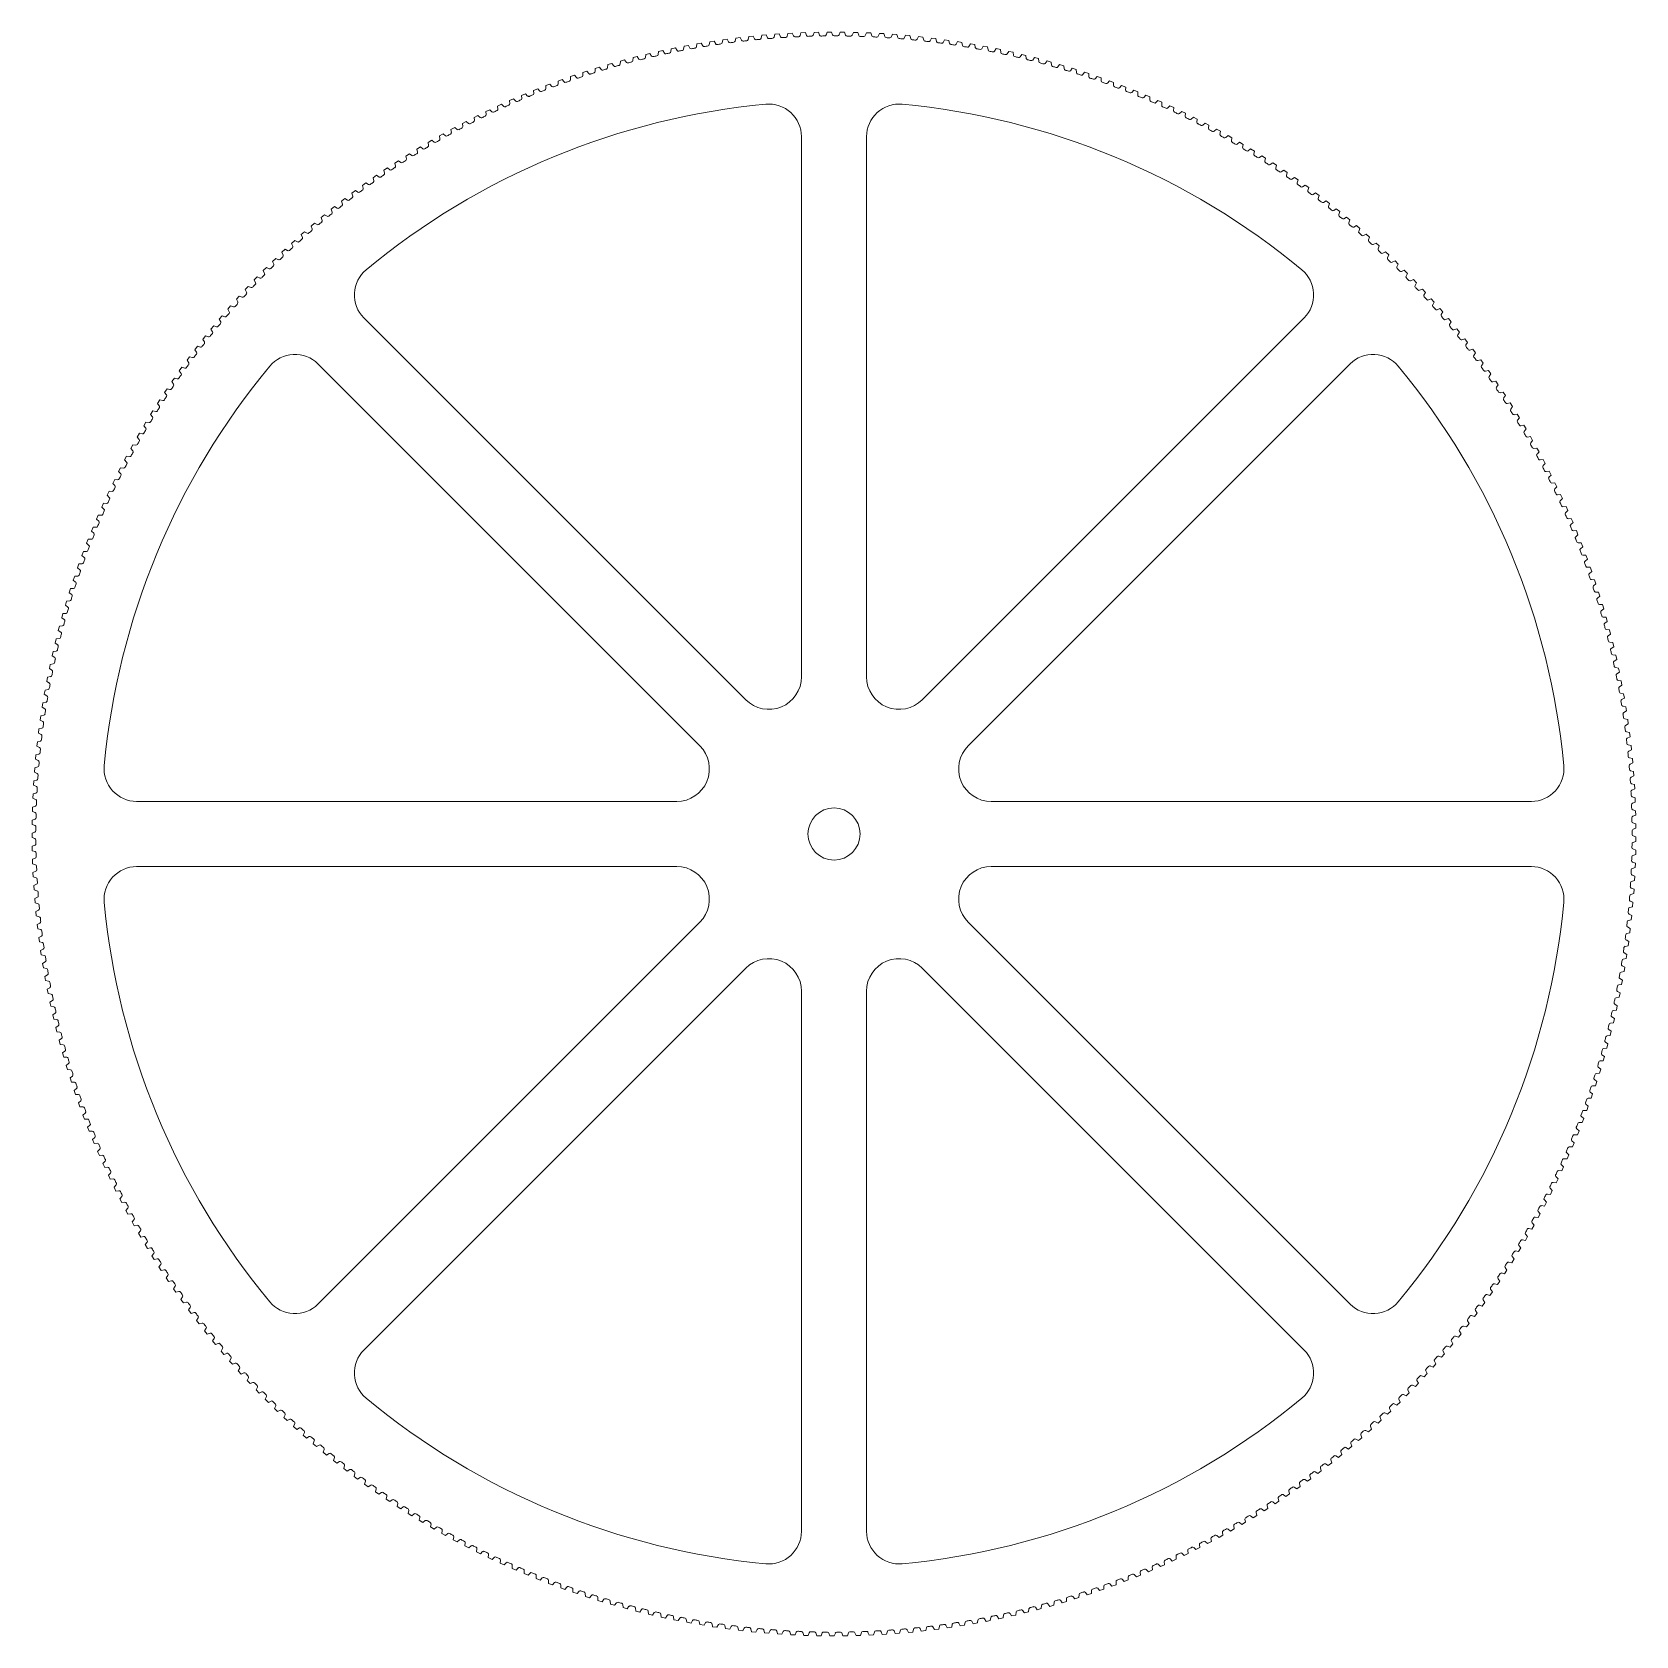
# Model space of a CAD drawing. Header units: millimetres. Extents: x -123 to 123, y -123 to 123.
import ezdxf

# ---------------------------------------------------------------- set-up
doc = ezdxf.new("R2010")
doc.units = ezdxf.units.MM

msp = doc.modelspace()

# ---------------------------------------------------------------- linework, layer by layer
at = {"color": 7, "linetype": 'Continuous', "lineweight": 15}
for p, q in [((-24.33, 120.71), (-24.99, 120.58)), ((-24.09, 120.31), (-24.33, 120.71)), ((-23.02, 120.97), (-23.1, 120.51)), ((-22.36, 121.09), (-23.02, 120.97)), ((-22.12, 120.69), (-22.36, 121.09)), ((-21.04, 121.33), (-21.13, 120.87)), ((-20.38, 121.44), (-21.04, 121.33)), ((-20.15, 121.03), (-20.38, 121.44)), ((-19.06, 121.66), (-19.15, 121.2)), ((-18.4, 121.76), (-19.06, 121.66)), ((-18.17, 121.35), (-18.4, 121.76)), ((-17.07, 121.95), (-17.17, 121.49)), ((-16.41, 122.04), (-17.07, 121.95)), ((-16.19, 121.63), (-16.41, 122.04)), ((-15.08, 122.21), (-15.18, 121.76)), ((-14.41, 122.29), (-15.08, 122.21)), ((-14.2, 121.88), (-14.41, 122.29)), ((-13.08, 122.44), (-13.2, 121.99)), ((-12.42, 122.51), (-13.08, 122.44)), ((-12.21, 122.09), (-12.42, 122.51)), ((-11.08, 122.64), (-11.2, 122.19)), ((-10.41, 122.7), (-11.08, 122.64)), ((-10.22, 122.27), (-10.41, 122.7)), ((-9.08, 122.8), (-9.21, 122.35)), ((-8.41, 122.85), (-9.08, 122.8)), ((-8.22, 122.42), (-8.41, 122.85)), ((-7.07, 122.94), (-7.21, 122.49)), ((-6.4, 122.97), (-7.07, 122.94)), ((-6.22, 122.54), (-6.4, 122.97)), ((-5.07, 123.04), (-5.21, 122.59)), ((-4.4, 123.06), (-5.07, 123.04)), ((-4.22, 122.63), (-4.4, 123.06)), ((-3.06, 123.1), (-3.21, 122.66)), ((-2.39, 123.12), (-3.06, 123.1)), ((-2.22, 122.68), (-2.39, 123.12)), ((-1.05, 123.14), (-1.21, 122.69)), ((-0.38, 123.14), (-1.05, 123.14)), ((-0.22, 122.7), (-0.38, 123.14)), ((0.96, 123.14), (0.8, 122.7)), ((1.63, 123.13), (0.96, 123.14)), ((1.79, 122.69), (1.63, 123.13)), ((2.97, 123.1), (2.8, 122.67)), ((3.64, 123.09), (2.97, 123.1)), ((3.79, 122.64), (3.64, 123.09)), ((4.98, 123.04), (4.8, 122.61)), ((5.65, 123.01), (4.98, 123.04)), ((5.79, 122.56), (5.65, 123.01)), ((6.99, 122.94), (6.8, 122.51)), ((7.65, 122.9), (6.99, 122.94)), ((7.79, 122.45), (7.65, 122.9)), ((8.99, 122.81), (8.8, 122.38)), ((9.66, 122.76), (8.99, 122.81)), ((9.79, 122.31), (9.66, 122.76)), ((10.99, 122.65), (10.79, 122.22)), ((11.66, 122.59), (10.99, 122.65)), ((11.78, 122.13), (11.66, 122.59)), ((12.99, 122.45), (12.79, 122.03)), ((13.66, 122.38), (12.99, 122.45)), ((13.77, 121.92), (13.66, 122.38)), ((14.99, 122.22), (14.78, 121.81)), ((15.66, 122.14), (14.99, 122.22)), ((15.76, 121.68), (15.66, 122.14)), ((16.98, 121.96), (16.76, 121.55)), ((17.65, 121.87), (16.98, 121.96)), ((17.74, 121.41), (17.65, 121.87)), ((18.97, 121.67), (18.74, 121.26)), ((19.63, 121.56), (18.97, 121.67)), ((19.72, 121.1), (19.63, 121.56)), ((20.95, 121.34), (20.72, 120.94)), ((21.61, 121.23), (20.95, 121.34)), ((21.7, 120.77), (21.61, 121.23)), ((22.93, 120.99), (22.69, 120.58)), ((23.59, 120.86), (22.93, 120.99)), ((23.66, 120.4), (23.59, 120.86)), ((-34.09, 118.33), (-34.73, 118.14)), ((-33.81, 117.95), (-34.09, 118.33)), ((-32.8, 118.69), (-32.84, 118.22)), ((-32.16, 118.87), (-32.8, 118.69)), ((-31.88, 118.48), (-32.16, 118.87)), ((-30.86, 119.21), (-30.91, 118.74)), ((-30.21, 119.38), (-30.86, 119.21)), ((-29.95, 118.99), (-30.21, 119.38)), ((-28.91, 119.7), (-28.97, 119.23)), ((-28.26, 119.85), (-28.91, 119.7)), ((-28, 119.46), (-28.26, 119.85)), ((-26.95, 120.15), (-27.02, 119.69)), ((-26.3, 120.3), (-26.95, 120.15)), ((-26.05, 119.9), (-26.3, 120.3)), ((-24.99, 120.58), (-25.06, 120.11)), ((24.9, 120.6), (24.66, 120.2)), ((25.56, 120.46), (24.9, 120.6)), ((25.63, 119.99), (25.56, 120.46)), ((26.87, 120.17), (26.61, 119.78)), ((27.52, 120.03), (26.87, 120.17)), ((27.58, 119.56), (27.52, 120.03)), ((28.83, 119.72), (28.57, 119.33)), ((29.48, 119.56), (28.83, 119.72)), ((29.53, 119.09), (29.48, 119.56)), ((30.78, 119.23), (30.51, 118.85)), ((31.42, 119.06), (30.78, 119.23)), ((31.47, 118.6), (31.42, 119.06)), ((32.72, 118.71), (32.44, 118.33)), ((33.36, 118.53), (32.72, 118.71)), ((33.4, 118.07), (33.36, 118.53)), ((-41.74, 115.85), (-42.37, 115.62)), ((-41.44, 115.49), (-41.74, 115.85)), ((-40.47, 116.3), (-40.48, 115.83)), ((-39.84, 116.52), (-40.47, 116.3)), ((-39.55, 116.15), (-39.84, 116.52)), ((-38.57, 116.94), (-38.59, 116.47)), ((-37.93, 117.15), (-38.57, 116.94)), ((-37.65, 116.78), (-37.93, 117.15)), ((-36.66, 117.56), (-36.68, 117.09)), ((-36.02, 117.75), (-36.66, 117.56)), ((-35.73, 117.38), (-36.02, 117.75)), ((-34.73, 118.14), (-34.77, 117.67)), ((34.65, 118.16), (34.37, 117.79)), ((35.29, 117.97), (34.65, 118.16)), ((35.32, 117.51), (35.29, 117.97)), ((36.57, 117.58), (36.29, 117.21)), ((37.21, 117.38), (36.57, 117.58)), ((37.23, 116.91), (37.21, 117.38)), ((38.49, 116.97), (38.2, 116.6)), ((39.12, 116.76), (38.49, 116.97)), ((39.14, 116.29), (39.12, 116.76)), ((40.39, 116.33), (40.09, 115.96)), ((41.02, 116.11), (40.39, 116.33)), ((41.03, 115.64), (41.02, 116.11)), ((-47.36, 113.67), (-47.98, 113.41)), ((-47.98, 113.41), (-47.95, 112.94)), ((-47.04, 113.32), (-47.36, 113.67)), ((-45.5, 114.43), (-46.12, 114.18)), ((-46.12, 114.18), (-46.1, 113.71)), ((-45.18, 114.08), (-45.5, 114.43)), ((-43.62, 115.15), (-44.25, 114.92)), ((-44.25, 114.92), (-44.24, 114.45)), ((-43.32, 114.8), (-43.62, 115.15)), ((-42.37, 115.62), (-42.37, 115.15)), ((42.28, 115.65), (41.98, 115.29)), ((42.91, 115.42), (42.28, 115.65)), ((42.91, 114.95), (42.91, 115.42)), ((44.17, 114.95), (43.86, 114.59)), ((44.79, 114.7), (44.17, 114.95)), ((44.78, 114.24), (44.79, 114.7)), ((46.04, 114.21), (45.72, 113.86)), ((46.66, 113.96), (46.04, 114.21)), ((46.64, 113.49), (46.66, 113.96)), ((47.89, 113.44), (47.57, 113.1)), ((48.51, 113.18), (47.89, 113.44)), ((-52.86, 111.22), (-53.47, 110.93)), ((-53.47, 110.93), (-53.42, 110.46)), ((-52.53, 110.89), (-52.86, 111.22)), ((-51.04, 112.06), (-51.65, 111.78)), ((-51.65, 111.78), (-51.61, 111.32)), ((-50.71, 111.73), (-51.04, 112.06)), ((-49.21, 112.88), (-49.82, 112.61)), ((-49.82, 112.61), (-49.79, 112.14)), ((-48.88, 112.54), (-49.21, 112.88)), ((48.49, 112.71), (48.51, 113.18)), ((49.74, 112.65), (49.41, 112.31)), ((50.35, 112.38), (49.74, 112.65)), ((50.32, 111.91), (50.35, 112.38)), ((51.57, 111.82), (51.24, 111.49)), ((52.18, 111.54), (51.57, 111.82)), ((52.14, 111.07), (52.18, 111.54)), ((53.39, 110.96), (53.05, 110.64)), ((53.99, 110.67), (53.39, 110.96)), ((-58.24, 108.5), (-58.83, 108.18)), ((-57.89, 108.18), (-58.24, 108.5)), ((-56.46, 109.43), (-57.06, 109.12)), ((-57.06, 109.12), (-57, 108.66)), ((-56.12, 109.11), (-56.46, 109.43)), ((-54.67, 110.34), (-55.27, 110.04)), ((-55.27, 110.04), (-55.22, 109.57)), ((-54.33, 110.02), (-54.67, 110.34)), ((53.94, 110.21), (53.99, 110.67)), ((55.19, 110.08), (54.85, 109.76)), ((55.79, 109.78), (55.19, 110.08)), ((55.74, 109.31), (55.79, 109.78)), ((56.98, 109.16), (56.63, 108.85)), ((57.57, 108.85), (56.98, 109.16)), ((57.51, 108.39), (57.57, 108.85)), ((-61.75, 106.54), (-62.33, 106.2)), ((-62.33, 106.2), (-62.25, 105.74)), ((-61.39, 106.24), (-61.75, 106.54)), ((-60.01, 107.53), (-60.59, 107.2)), ((-60.59, 107.2), (-60.51, 106.74)), ((-59.65, 107.22), (-60.01, 107.53)), ((-58.83, 108.18), (-58.76, 107.71)), ((-5, 24.14), (-5, 107.08)), ((5, 107.08), (5, 24.14)), ((58.76, 108.22), (58.4, 107.91)), ((59.34, 107.9), (58.76, 108.22)), ((59.27, 107.43), (59.34, 107.9)), ((60.51, 107.25), (60.16, 106.94)), ((61.1, 106.91), (60.51, 107.25)), ((61.02, 106.45), (61.1, 106.91)), ((62.26, 106.24), (61.89, 105.95)), ((62.83, 105.9), (62.26, 106.24)), ((62.75, 105.44), (62.83, 105.9)), ((-65.2, 104.46), (-65.76, 104.11)), ((-65.76, 104.11), (-65.67, 103.65)), ((-64.83, 104.18), (-65.2, 104.46)), ((-63.48, 105.51), (-64.06, 105.17)), ((-64.06, 105.17), (-63.97, 104.71)), ((-63.12, 105.22), (-63.48, 105.51)), ((63.98, 105.21), (63.61, 104.92)), ((64.55, 104.86), (63.98, 105.21)), ((64.46, 104.4), (64.55, 104.86)), ((65.69, 104.16), (65.32, 103.87)), ((66.26, 103.8), (65.69, 104.16)), ((66.15, 103.34), (66.26, 103.8)), ((-70.23, 101.15), (-70.78, 100.77)), ((-69.85, 100.88), (-70.23, 101.15)), ((-68.57, 102.28), (-69.13, 101.91)), ((-69.13, 101.91), (-69.01, 101.45)), ((-68.19, 102.01), (-68.57, 102.28)), ((-66.89, 103.39), (-67.45, 103.02)), ((-67.45, 103.02), (-67.35, 102.56)), ((-66.52, 103.1), (-66.89, 103.39)), ((67.38, 103.07), (67, 102.79)), ((67.94, 102.7), (67.38, 103.07)), ((67.83, 102.24), (67.94, 102.7)), ((69.05, 101.96), (68.67, 101.68)), ((69.61, 101.58), (69.05, 101.96)), ((69.49, 101.12), (69.61, 101.58)), ((-73.49, 98.8), (-74.03, 98.4)), ((-73.1, 98.55), (-73.49, 98.8)), ((-71.87, 99.99), (-72.42, 99.6)), ((-72.42, 99.6), (-72.29, 99.15)), ((-71.48, 99.73), (-71.87, 99.99)), ((-70.78, 100.77), (-70.66, 100.31)), ((70.71, 100.82), (70.32, 100.55)), ((71.26, 100.43), (70.71, 100.82)), ((71.13, 99.98), (71.26, 100.43)), ((72.34, 99.65), (71.95, 99.39)), ((72.89, 99.25), (72.34, 99.65)), ((72.76, 98.8), (72.89, 99.25)), ((-76.68, 96.35), (-77.2, 95.93)), ((-76.28, 96.11), (-76.68, 96.35)), ((-75.1, 97.59), (-75.63, 97.18)), ((-75.63, 97.18), (-75.48, 96.73)), ((-74.7, 97.34), (-75.1, 97.59)), ((-74.03, 98.4), (-73.9, 97.95)), ((73.96, 98.45), (73.57, 98.2)), ((74.5, 98.05), (73.96, 98.45)), ((74.36, 97.6), (74.5, 98.05)), ((75.56, 97.23), (75.16, 96.99)), ((76.09, 96.82), (75.56, 97.23)), ((75.94, 96.38), (76.09, 96.82)), ((-79.78, 93.8), (-80.29, 93.36)), ((-79.37, 93.57), (-79.78, 93.8)), ((-78.24, 95.09), (-78.76, 94.66)), ((-78.76, 94.66), (-78.6, 94.22)), ((-77.84, 94.85), (-78.24, 95.09)), ((-77.2, 95.93), (-77.05, 95.49)), ((77.13, 95.99), (76.73, 95.75)), ((77.66, 95.57), (77.13, 95.99)), ((77.5, 95.12), (77.66, 95.57)), ((78.69, 94.72), (78.28, 94.48)), ((79.2, 94.29), (78.69, 94.72)), ((79.05, 93.85), (79.2, 94.29)), ((-82.8, 91.14), (-83.3, 90.69)), ((-82.39, 90.93), (-82.8, 91.14)), ((-81.3, 92.48), (-81.81, 92.04)), ((-81.81, 92.04), (-81.63, 91.6)), ((-80.89, 92.26), (-81.3, 92.48)), ((-80.29, 93.36), (-80.13, 92.92)), ((80.23, 93.42), (79.82, 93.19)), ((80.73, 92.98), (80.23, 93.42)), ((80.57, 92.54), (80.73, 92.98)), ((81.74, 92.1), (81.33, 91.88)), ((82.24, 91.65), (81.74, 92.1)), ((82.07, 91.22), (82.24, 91.65)), ((-84.28, 89.78), (-84.77, 89.32)), ((-84.77, 89.32), (-84.58, 88.89)), ((-83.86, 89.57), (-84.28, 89.78)), ((-83.3, 90.69), (-83.12, 90.26)), ((83.23, 90.75), (82.81, 90.54)), ((83.72, 90.3), (83.23, 90.75)), ((83.54, 89.86), (83.72, 90.3)), ((84.7, 89.38), (84.28, 89.17)), ((85.19, 88.92), (84.7, 89.38)), ((85, 88.49), (85.19, 88.92)), ((-87.16, 86.98), (-87.64, 86.51)), ((-87.64, 86.51), (-87.44, 86.08)), ((-86.74, 86.79), (-87.16, 86.98)), ((-85.73, 88.39), (-86.21, 87.93)), ((-86.21, 87.93), (-86.02, 87.5)), ((-85.31, 88.19), (-85.73, 88.39)), ((86.15, 87.99), (85.73, 87.79)), ((86.63, 87.52), (86.15, 87.99)), ((86.43, 87.09), (86.63, 87.52)), ((87.57, 86.57), (87.15, 86.38)), ((88.04, 86.09), (87.57, 86.57)), ((-89.96, 84.09), (-90.41, 83.6)), ((-89.52, 83.91), (-89.96, 84.09)), ((-88.57, 85.55), (-89.04, 85.07)), ((-89.04, 85.07), (-88.83, 84.64)), ((-88.14, 85.36), (-88.57, 85.55)), ((87.84, 85.67), (88.04, 86.09)), ((88.97, 85.13), (88.54, 84.94)), ((89.44, 84.64), (88.97, 85.13)), ((89.23, 84.22), (89.44, 84.64)), ((-91.32, 82.61), (-91.76, 82.11)), ((-91.76, 82.11), (-91.54, 81.7)), ((-90.88, 82.44), (-91.32, 82.61)), ((-90.41, 83.6), (-90.2, 83.18)), ((90.35, 83.67), (89.92, 83.49)), ((90.81, 83.17), (90.35, 83.67)), ((90.59, 82.76), (90.81, 83.17)), ((91.71, 82.18), (91.27, 82.01)), ((92.15, 81.68), (91.71, 82.18)), ((91.93, 81.27), (92.15, 81.68)), ((-93.96, 79.59), (-94.39, 79.08)), ((-94.39, 79.08), (-94.16, 78.67)), ((-93.52, 79.43), (-93.96, 79.59)), ((-92.65, 81.11), (-93.09, 80.61)), ((-93.09, 80.61), (-92.86, 80.2)), ((-92.21, 80.94), (-92.65, 81.11)), ((-72.18, 79.25), (-13.54, 20.61)), ((13.54, 20.61), (72.18, 79.25)), ((93.03, 80.67), (92.6, 80.51)), ((93.47, 80.17), (93.03, 80.67)), ((93.24, 79.76), (93.47, 80.17)), ((94.34, 79.14), (93.9, 78.98)), ((94.77, 78.63), (94.34, 79.14)), ((-96.51, 76.48), (-96.93, 75.95)), ((-96.06, 76.33), (-96.51, 76.48)), ((-95.25, 78.04), (-95.67, 77.53)), ((-95.67, 77.53), (-95.43, 77.12)), ((-94.81, 77.89), (-95.25, 78.04)), ((94.53, 78.22), (94.77, 78.63)), ((95.62, 77.59), (95.17, 77.44)), ((96.04, 77.07), (95.62, 77.59)), ((95.8, 76.67), (96.04, 77.07)), ((-97.75, 74.89), (-98.15, 74.36)), ((-98.15, 74.36), (-97.9, 73.97)), ((-97.3, 74.76), (-97.75, 74.89)), ((-96.93, 75.95), (-96.68, 75.55)), ((96.87, 76.02), (96.42, 75.88)), ((97.28, 75.49), (96.87, 76.02)), ((97.03, 75.1), (97.28, 75.49)), ((98.1, 74.43), (97.65, 74.29)), ((98.5, 73.9), (98.1, 74.43)), ((98.25, 73.5), (98.5, 73.9)), ((-100.14, 71.67), (-100.53, 71.12)), ((-99.69, 71.54), (-100.14, 71.67)), ((-98.95, 73.29), (-99.35, 72.75)), ((-99.35, 72.75), (-99.09, 72.36)), ((-98.5, 73.16), (-98.95, 73.29)), ((-20.61, 13.54), (-79.25, 72.18)), ((79.25, 72.18), (20.61, 13.54)), ((99.3, 72.82), (98.85, 72.69)), ((99.7, 72.28), (99.3, 72.82)), ((99.43, 71.89), (99.7, 72.28)), ((-101.29, 70.02), (-101.67, 69.47)), ((-101.67, 69.47), (-101.4, 69.09)), ((-100.84, 69.9), (-101.29, 70.02)), ((-100.53, 71.12), (-100.26, 70.73)), ((100.48, 71.19), (100.02, 71.07)), ((100.86, 70.64), (100.48, 71.19)), ((100.59, 70.26), (100.86, 70.64)), ((101.62, 69.54), (101.17, 69.43)), ((102, 68.99), (101.62, 69.54)), ((101.73, 68.61), (102, 68.99)), ((-103.53, 66.68), (-103.89, 66.11)), ((-103.07, 66.58), (-103.53, 66.68)), ((-102.42, 68.36), (-102.79, 67.8)), ((-102.79, 67.8), (-102.51, 67.42)), ((-101.97, 68.25), (-102.42, 68.36)), ((102.75, 67.87), (102.29, 67.77)), ((103.11, 67.31), (102.75, 67.87)), ((102.83, 66.94), (103.11, 67.31)), ((-104.6, 64.98), (-104.95, 64.41)), ((-104.95, 64.41), (-104.66, 64.04)), ((-104.14, 64.89), (-104.6, 64.98)), ((-103.89, 66.11), (-103.6, 65.74)), ((103.84, 66.19), (103.38, 66.09)), ((104.2, 65.62), (103.84, 66.19)), ((103.91, 65.25), (104.2, 65.62)), ((104.91, 64.48), (104.45, 64.39)), ((105.25, 63.91), (104.91, 64.48)), ((-105.65, 63.26), (-105.99, 62.69)), ((-105.99, 62.69), (-105.69, 62.33)), ((-105.18, 63.18), (-105.65, 63.26)), ((104.96, 63.55), (105.25, 63.91)), ((105.94, 62.76), (105.48, 62.68)), ((106.28, 62.19), (105.94, 62.76)), ((105.99, 61.82), (106.28, 62.19)), ((-107.65, 59.78), (-107.98, 59.2)), ((-107.98, 59.2), (-107.67, 58.84)), ((-107.19, 59.71), (-107.65, 59.78)), ((-106.66, 61.53), (-107, 60.95)), ((-107, 60.95), (-106.69, 60.59)), ((-106.2, 61.45), (-106.66, 61.53)), ((106.95, 61.03), (106.49, 60.95)), ((107.28, 60.44), (106.95, 61.03)), ((106.98, 60.09), (107.28, 60.44)), ((107.94, 59.27), (107.47, 59.2)), ((108.26, 58.69), (107.94, 59.27)), ((-108.62, 58.02), (-108.93, 57.43)), ((-108.93, 57.43), (-108.62, 57.08)), ((-108.15, 57.95), (-108.62, 58.02)), ((107.95, 58.33), (108.26, 58.69)), ((108.89, 57.5), (108.42, 57.44)), ((108.88, 56.56), (109.2, 56.91)), ((109.2, 56.91), (108.89, 57.5)), ((-110.45, 54.44), (-110.75, 53.84)), ((-109.98, 54.39), (-110.45, 54.44)), ((-109.55, 56.24), (-109.85, 55.64)), ((-109.85, 55.64), (-109.53, 55.3)), ((-109.08, 56.18), (-109.55, 56.24)), ((109.81, 55.72), (109.35, 55.66)), ((109.79, 54.78), (110.11, 55.12)), ((110.11, 55.12), (109.81, 55.72)), ((-111.32, 52.63), (-111.61, 52.03)), ((-111.61, 52.03), (-111.28, 51.69)), ((-110.86, 52.59), (-111.32, 52.63)), ((-110.75, 53.84), (-110.42, 53.5)), ((110.71, 53.92), (110.24, 53.87)), ((110.67, 52.98), (111, 53.32)), ((111, 53.32), (110.71, 53.92)), ((111.57, 52.11), (111.1, 52.07)), ((111.85, 51.5), (111.57, 52.11)), ((-112.17, 50.81), (-112.44, 50.2)), ((-112.44, 50.2), (-112.11, 49.87)), ((-111.7, 50.77), (-112.17, 50.81)), ((111.52, 51.17), (111.85, 51.5)), ((112.41, 50.28), (111.94, 50.25)), ((112.34, 49.34), (112.68, 49.67)), ((112.68, 49.67), (112.41, 50.28)), ((-113.77, 47.12), (-114.02, 46.5)), ((-113.3, 47.1), (-113.77, 47.12)), ((-112.98, 48.97), (-113.25, 48.36)), ((-113.25, 48.36), (-112.91, 48.04)), ((-112.51, 48.95), (-112.98, 48.97)), ((113.21, 48.44), (112.74, 48.41)), ((113.13, 47.5), (113.48, 47.82)), ((113.48, 47.82), (113.21, 48.44)), ((-114.52, 45.26), (-114.77, 44.64)), ((-114.77, 44.64), (-114.41, 44.32)), ((-114.05, 45.25), (-114.52, 45.26)), ((-114.02, 46.5), (-113.68, 46.19)), ((113.99, 46.58), (113.52, 46.57)), ((113.89, 45.65), (114.24, 45.96)), ((114.24, 45.96), (113.99, 46.58)), ((114.73, 44.72), (114.26, 44.71)), ((114.98, 44.09), (114.73, 44.72)), ((-115.24, 43.38), (-115.48, 42.76)), ((-115.48, 42.76), (-115.12, 42.45)), ((-114.78, 43.38), (-115.24, 43.38)), ((114.62, 43.78), (114.98, 44.09)), ((115.45, 42.84), (114.98, 42.84)), ((115.32, 41.91), (115.68, 42.21)), ((115.68, 42.21), (115.45, 42.84)), ((-116.6, 39.6), (-116.81, 38.97)), ((-116.13, 39.61), (-116.6, 39.6)), ((-115.94, 41.5), (-116.16, 40.87)), ((-116.16, 40.87), (-115.8, 40.57)), ((-115.47, 41.5), (-115.94, 41.5)), ((116.13, 40.95), (115.66, 40.95)), ((115.99, 40.02), (116.35, 40.32)), ((116.35, 40.32), (116.13, 40.95)), ((-117.23, 37.69), (-117.43, 37.05)), ((-117.43, 37.05), (-117.06, 36.77)), ((-116.76, 37.71), (-117.23, 37.69)), ((-116.81, 38.97), (-116.45, 38.67)), ((116.78, 39.05), (116.32, 39.06)), ((116.63, 38.12), (117, 38.41)), ((117, 38.41), (116.78, 39.05)), ((117.41, 37.14), (116.94, 37.16)), ((117.61, 36.5), (117.41, 37.14)), ((-117.83, 35.77), (-118.02, 35.13)), ((-118.02, 35.13), (-117.65, 34.85)), ((-117.36, 35.8), (-117.83, 35.77)), ((117.23, 36.21), (117.61, 36.5)), ((118, 35.22), (117.53, 35.25)), ((117.81, 34.29), (118.19, 34.57)), ((118.19, 34.57), (118, 35.22)), ((-118.4, 33.85), (-118.58, 33.2)), ((-118.58, 33.2), (-118.2, 32.93)), ((-117.93, 33.88), (-118.4, 33.85)), ((118.56, 33.29), (118.09, 33.32)), ((118.35, 32.37), (118.74, 32.64)), ((118.74, 32.64), (118.56, 33.29)), ((-119.44, 29.96), (-119.6, 29.31)), ((-118.97, 30.01), (-119.44, 29.96)), ((-118.93, 31.91), (-119.11, 31.26)), ((-119.11, 31.26), (-118.72, 30.99)), ((-118.47, 31.95), (-118.93, 31.91)), ((119.08, 31.35), (118.62, 31.39)), ((118.87, 30.43), (119.25, 30.7)), ((119.25, 30.7), (119.08, 31.35)), ((-119.91, 28.01), (-120.06, 27.36)), ((-120.06, 27.36), (-119.67, 27.1)), ((-119.45, 28.07), (-119.91, 28.01)), ((-119.6, 29.31), (-119.21, 29.05)), ((119.58, 29.4), (119.11, 29.45)), ((119.35, 28.49), (119.74, 28.75)), ((119.74, 28.75), (119.58, 29.4)), ((120.04, 27.44), (119.58, 27.5)), ((120.19, 26.79), (120.04, 27.44)), ((-120.35, 26.05), (-120.49, 25.4)), ((-120.49, 25.4), (-120.1, 25.15)), ((-119.89, 26.12), (-120.35, 26.05)), ((119.8, 26.54), (120.19, 26.79)), ((120.47, 25.48), (120.01, 25.55)), ((120.21, 24.58), (120.61, 24.83)), ((120.61, 24.83), (120.47, 25.48)), ((-120.68, 22.19), (-121.14, 22.11)), ((-120.76, 24.08), (-120.89, 23.43)), ((-120.89, 23.43), (-120.49, 23.18)), ((-120.3, 24.16), (-120.76, 24.08)), ((120.87, 23.51), (120.41, 23.59)), ((120.6, 22.61), (121, 22.85)), ((121, 22.85), (120.87, 23.51)), ((-121.48, 20.13), (-121.59, 19.47)), ((-121.02, 20.22), (-121.48, 20.13)), ((-121.14, 22.11), (-121.26, 21.45)), ((-121.26, 21.45), (-120.85, 21.21)), ((121.24, 21.54), (120.78, 21.62)), ((120.95, 20.64), (121.36, 20.88)), ((121.36, 20.88), (121.24, 21.54)), ((-121.8, 18.14), (-121.89, 17.48)), ((-121.89, 17.48), (-121.48, 17.26)), ((-121.34, 18.24), (-121.8, 18.14)), ((-121.59, 19.47), (-121.18, 19.24)), ((121.58, 19.55), (121.12, 19.64)), ((121.27, 18.67), (121.68, 18.89)), ((121.88, 17.57), (121.42, 17.67)), ((121.68, 18.89), (121.58, 19.55)), ((121.97, 16.9), (121.88, 17.57)), ((-122.08, 16.15), (-122.16, 15.49)), ((-122.16, 15.49), (-121.75, 15.27)), ((-121.62, 16.26), (-122.08, 16.15)), ((121.56, 16.68), (121.97, 16.9)), ((122.15, 15.58), (121.69, 15.68)), ((121.82, 14.7), (122.23, 14.91)), ((122.23, 14.91), (122.15, 15.58)), ((-122.32, 14.16), (-122.4, 13.49)), ((-122.4, 13.49), (-121.98, 13.29)), ((-121.87, 14.27), (-122.32, 14.16)), ((122.39, 13.58), (121.93, 13.69)), ((122.04, 12.71), (122.46, 12.92)), ((122.46, 12.92), (122.39, 13.58)), ((-122.72, 10.16), (-122.77, 9.49)), ((-122.27, 10.29), (-122.72, 10.16)), ((-122.54, 12.16), (-122.6, 11.49)), ((-122.6, 11.49), (-122.18, 11.29)), ((-122.08, 12.28), (-122.54, 12.16)), ((122.59, 11.58), (122.14, 11.7)), ((122.23, 10.71), (122.66, 10.91)), ((122.66, 10.91), (122.59, 11.58)), ((-122.87, 8.16), (-122.91, 7.49)), ((-122.91, 7.49), (-122.48, 7.3)), ((-122.42, 8.29), (-122.87, 8.16)), ((-122.77, 9.49), (-122.35, 9.3)), ((122.77, 9.58), (122.32, 9.71)), ((122.39, 8.72), (122.82, 8.91)), ((122.91, 7.58), (122.46, 7.71)), ((122.82, 8.91), (122.77, 9.58)), ((122.95, 6.91), (122.91, 7.58)), ((-122.99, 6.15), (-123.02, 5.48)), ((-123.02, 5.48), (-122.59, 5.3)), ((-122.54, 6.29), (-122.99, 6.15)), ((-107.08, 5), (-24.14, 5)), ((24.14, 5), (107.08, 5)), ((122.52, 6.72), (122.95, 6.91)), ((123.01, 5.57), (122.57, 5.71)), ((123.04, 4.9), (123.01, 5.57)), ((-123.07, 4.14), (-123.09, 3.47)), ((-123.09, 3.47), (-122.66, 3.3)), ((-122.62, 4.29), (-123.07, 4.14)), ((122.61, 4.72), (123.04, 4.9)), ((123.09, 3.56), (122.64, 3.71)), ((122.67, 2.72), (123.11, 2.89)), ((123.11, 2.89), (123.09, 3.56)), ((-122.7, 0.28), (-123.14, 0.12)), ((-123.14, 0.12), (-123.14, -0.55)), ((-123.12, 2.13), (-123.13, 1.46)), ((-123.13, 1.46), (-122.69, 1.3)), ((-122.68, 2.29), (-123.12, 2.13)), ((123.13, 1.55), (122.69, 1.71)), ((122.7, 0.72), (123.14, 0.88)), ((123.14, 0.88), (123.13, 1.55)), ((-123.14, -0.55), (-122.7, -0.71)), ((-122.69, -1.72), (-123.13, -1.89)), ((-123.13, -1.89), (-123.11, -2.56)), ((123.12, -2.47), (122.68, -2.3)), ((122.69, -1.29), (123.13, -1.13)), ((123.14, -0.46), (122.7, -0.3)), ((123.13, -1.13), (123.14, -0.46)), ((-123.11, -2.56), (-122.67, -2.71)), ((-122.64, -3.72), (-123.08, -3.89)), ((-123.08, -3.89), (-123.06, -4.56)), ((-123.06, -4.56), (-122.61, -4.71)), ((123.06, -4.48), (122.62, -4.3)), ((122.66, -3.29), (123.1, -3.14)), ((123.03, -5.15), (123.06, -4.48)), ((123.1, -3.14), (123.12, -2.47)), ((-122.57, -5.72), (-123, -5.9)), ((-123, -5.9), (-122.96, -6.57)), ((-122.96, -6.57), (-122.52, -6.71)), ((-24.14, -5), (-107.08, -5)), ((107.08, -5), (24.14, -5)), ((122.48, -7.29), (122.93, -7.15)), ((122.97, -6.48), (122.54, -6.3)), ((122.59, -5.29), (123.03, -5.15)), ((122.93, -7.15), (122.97, -6.48)), ((-122.46, -7.72), (-122.89, -7.91)), ((-122.89, -7.91), (-122.84, -8.58)), ((-122.84, -8.58), (-122.39, -8.71)), ((-122.31, -9.72), (-122.74, -9.91)), ((122.35, -9.29), (122.8, -9.16)), ((122.85, -8.49), (122.42, -8.3)), ((122.8, -9.16), (122.85, -8.49)), ((-122.74, -9.91), (-122.68, -10.58)), ((-122.68, -10.58), (-122.23, -10.7)), ((-122.14, -11.71), (-122.56, -11.92)), ((-122.56, -11.92), (-122.5, -12.58)), ((122.5, -12.49), (122.08, -12.29)), ((122.18, -11.28), (122.63, -11.16)), ((122.69, -10.49), (122.27, -10.3)), ((122.63, -11.16), (122.69, -10.49)), ((-122.5, -12.58), (-122.04, -12.7)), ((-121.93, -13.7), (-122.35, -13.91)), ((-122.35, -13.91), (-122.27, -14.58)), ((-122.27, -14.58), (-121.82, -14.69)), ((-79.25, -72.18), (-20.61, -13.54)), ((20.61, -13.54), (79.25, -72.18)), ((122.28, -14.49), (121.87, -14.28)), ((121.98, -13.27), (122.43, -13.16)), ((122.2, -15.16), (122.28, -14.49)), ((122.43, -13.16), (122.5, -12.49)), ((-121.69, -15.69), (-122.11, -15.91)), ((-122.11, -15.91), (-122.02, -16.57)), ((-122.02, -16.57), (-121.56, -16.67)), ((121.48, -17.25), (121.94, -17.15)), ((122.03, -16.49), (121.62, -16.27)), ((121.75, -15.26), (122.2, -15.16)), ((121.94, -17.15), (122.03, -16.49)), ((-121.42, -17.68), (-121.83, -17.9)), ((-121.83, -17.9), (-121.73, -18.56)), ((-121.73, -18.56), (-121.27, -18.66)), ((-121.12, -19.65), (-121.52, -19.89)), ((121.18, -19.23), (121.64, -19.14)), ((121.75, -18.48), (121.33, -18.25)), ((121.64, -19.14), (121.75, -18.48)), ((-121.52, -19.89), (-121.41, -20.55)), ((-121.41, -20.55), (-120.95, -20.63)), ((-120.78, -21.63), (-121.18, -21.87)), ((-121.18, -21.87), (-121.06, -22.52)), ((-13.54, -20.61), (-72.18, -79.25)), ((72.18, -79.25), (13.54, -20.61)), ((120.85, -21.2), (121.32, -21.12)), ((121.43, -20.46), (121.02, -20.23)), ((121.32, -21.12), (121.43, -20.46)), ((-121.06, -22.52), (-120.6, -22.6)), ((-120.41, -23.6), (-120.81, -23.84)), ((-120.81, -23.84), (-120.68, -24.5)), ((-120.68, -24.5), (-120.21, -24.57)), ((-5, -107.08), (-5, -24.14)), ((5, -24.14), (5, -107.08)), ((120.7, -24.41), (120.3, -24.17)), ((120.49, -23.17), (120.95, -23.1)), ((120.56, -25.07), (120.7, -24.41)), ((121.08, -22.44), (120.67, -22.2)), ((120.95, -23.1), (121.08, -22.44)), ((-120.01, -25.56), (-120.4, -25.81)), ((-120.4, -25.81), (-120.26, -26.46)), ((-120.26, -26.46), (-119.8, -26.53)), ((119.67, -27.09), (120.14, -27.03)), ((120.28, -26.38), (119.89, -26.13)), ((120.1, -25.14), (120.56, -25.07)), ((120.14, -27.03), (120.28, -26.38)), ((-119.58, -27.51), (-119.97, -27.77)), ((-119.97, -27.77), (-119.81, -28.42)), ((-119.81, -28.42), (-119.35, -28.48)), ((-119.11, -29.46), (-119.5, -29.72)), ((119.21, -29.04), (119.68, -28.99)), ((119.84, -28.34), (119.44, -28.08)), ((119.68, -28.99), (119.84, -28.34)), ((-119.5, -29.72), (-119.34, -30.37)), ((-119.34, -30.37), (-118.87, -30.42)), ((-118.61, -31.4), (-119, -31.67)), ((-119, -31.67), (-118.82, -32.32)), ((118.85, -32.23), (118.46, -31.96)), ((118.72, -30.98), (119.19, -30.94)), ((119.36, -30.29), (118.97, -30.02)), ((119.19, -30.94), (119.36, -30.29)), ((-118.82, -32.32), (-118.36, -32.36)), ((-118.09, -33.33), (-118.46, -33.61)), ((-118.46, -33.61), (-118.28, -34.25)), ((-118.28, -34.25), (-117.81, -34.29)), ((118.3, -34.17), (117.93, -33.89)), ((118.12, -34.81), (118.3, -34.17)), ((118.2, -32.92), (118.67, -32.88)), ((118.67, -32.88), (118.85, -32.23)), ((-117.53, -35.26), (-117.9, -35.54)), ((-117.9, -35.54), (-117.71, -36.18)), ((-117.71, -36.18), (-117.24, -36.2)), ((117.06, -36.76), (117.53, -36.73)), ((117.73, -36.09), (117.36, -35.81)), ((117.53, -36.73), (117.73, -36.09)), ((117.65, -34.84), (118.12, -34.81)), ((-116.93, -37.17), (-117.31, -37.46)), ((-117.31, -37.46), (-117.1, -38.09)), ((-117.1, -38.09), (-116.63, -38.11)), ((-116.31, -39.07), (-116.68, -39.37)), ((-116.68, -39.37), (-116.46, -40)), ((116.45, -38.66), (116.92, -38.65)), ((117.13, -38.01), (116.76, -37.72)), ((116.92, -38.65), (117.13, -38.01)), ((-116.46, -40), (-115.99, -40.01)), ((-115.66, -40.96), (-116.02, -41.26)), ((-116.02, -41.26), (-115.79, -41.9)), ((115.82, -41.81), (115.46, -41.51)), ((115.59, -42.44), (115.82, -41.81)), ((115.8, -40.56), (116.27, -40.55)), ((116.49, -39.92), (116.13, -39.62)), ((116.27, -40.55), (116.49, -39.92)), ((-115.79, -41.9), (-115.32, -41.9)), ((-114.98, -42.85), (-115.33, -43.15)), ((-115.33, -43.15), (-115.09, -43.78)), ((-115.09, -43.78), (-114.63, -43.77)), ((114.42, -44.32), (114.89, -44.32)), ((115.13, -43.7), (114.77, -43.39)), ((114.89, -44.32), (115.13, -43.7)), ((115.13, -42.44), (115.59, -42.44)), ((-114.26, -44.72), (-114.61, -45.03)), ((-114.61, -45.03), (-114.37, -45.65)), ((-114.37, -45.65), (-113.9, -45.64)), ((-113.52, -46.58), (-113.86, -46.89)), ((113.68, -46.18), (114.15, -46.19)), ((114.4, -45.57), (114.05, -45.26)), ((114.15, -46.19), (114.4, -45.57)), ((-113.86, -46.89), (-113.6, -47.51)), ((-113.6, -47.51), (-113.14, -47.49)), ((-112.74, -48.42), (-113.08, -48.75)), ((-113.08, -48.75), (-112.81, -49.36)), ((112.85, -49.28), (112.51, -48.95)), ((112.91, -48.03), (113.38, -48.05)), ((113.64, -47.43), (113.29, -47.11)), ((113.38, -48.05), (113.64, -47.43)), ((-112.81, -49.36), (-112.35, -49.33)), ((-111.94, -50.26), (-112.27, -50.58)), ((-112.27, -50.58), (-111.99, -51.19)), ((-111.99, -51.19), (-111.53, -51.16)), ((111.28, -51.68), (111.75, -51.72)), ((112.03, -51.11), (111.7, -50.78)), ((111.75, -51.72), (112.03, -51.11)), ((112.11, -49.86), (112.58, -49.89)), ((112.58, -49.89), (112.85, -49.28)), ((-111.1, -52.08), (-111.43, -52.41)), ((-111.43, -52.41), (-111.14, -53.01)), ((-111.14, -53.01), (-110.68, -52.97)), ((-110.24, -53.88), (-110.56, -54.22)), ((110.42, -53.49), (110.89, -53.54)), ((111.18, -52.94), (110.85, -52.6)), ((110.89, -53.54), (111.18, -52.94)), ((-110.56, -54.22), (-110.26, -54.82)), ((-110.26, -54.82), (-109.8, -54.77)), ((-109.34, -55.67), (-109.66, -56.02)), ((-109.66, -56.02), (-109.35, -56.61)), ((-109.35, -56.61), (-108.89, -56.55)), ((109.39, -56.54), (109.08, -56.19)), ((109.09, -57.13), (109.39, -56.54)), ((109.54, -55.29), (110, -55.34)), ((110.3, -54.74), (109.98, -54.4)), ((110, -55.34), (110.3, -54.74)), ((-108.42, -57.45), (-108.73, -57.8)), ((-108.73, -57.8), (-108.42, -58.39)), ((-108.42, -58.39), (-107.95, -58.32)), ((107.67, -58.83), (108.14, -58.9)), ((108.14, -58.9), (108.46, -58.31)), ((108.46, -58.31), (108.15, -57.96)), ((108.62, -57.07), (109.09, -57.13)), ((-107.47, -59.21), (-107.77, -59.57)), ((-107.77, -59.57), (-107.45, -60.15)), ((-107.45, -60.15), (-106.99, -60.08)), ((-106.49, -60.96), (-106.79, -61.32)), ((-106.79, -61.32), (-106.45, -61.9)), ((106.5, -61.82), (106.2, -61.46)), ((106.7, -60.58), (107.16, -60.66)), ((107.16, -60.66), (107.49, -60.08)), ((107.49, -60.08), (107.19, -59.72)), ((-106.45, -61.9), (-105.99, -61.82)), ((-105.48, -62.69), (-105.77, -63.05)), ((-105.77, -63.05), (-105.43, -63.63)), ((-105.43, -63.63), (-104.97, -63.54)), ((105.13, -64.12), (105.47, -63.55)), ((105.47, -63.55), (105.18, -63.19)), ((105.7, -62.32), (106.16, -62.4)), ((106.16, -62.4), (106.5, -61.82)), ((-104.44, -64.4), (-104.73, -64.77)), ((-104.73, -64.77), (-104.38, -65.34)), ((-104.38, -65.34), (-103.92, -65.24)), ((-103.38, -66.1), (-103.66, -66.47)), ((-103.66, -66.47), (-103.3, -67.03)), ((103.61, -65.73), (104.07, -65.83)), ((104.07, -65.83), (104.42, -65.26)), ((104.42, -65.26), (104.13, -64.89)), ((104.67, -64.03), (105.13, -64.12)), ((-103.3, -67.03), (-102.84, -66.93)), ((-102.28, -67.77), (-102.56, -68.15)), ((-102.56, -68.15), (-102.19, -68.71)), ((-102.19, -68.71), (-101.73, -68.6)), ((101.86, -69.19), (102.24, -68.64)), ((102.24, -68.64), (101.96, -68.26)), ((102.52, -67.41), (102.98, -67.52)), ((102.98, -67.52), (103.34, -66.96)), ((103.34, -66.96), (103.06, -66.58)), ((-101.16, -69.43), (-101.43, -69.82)), ((-101.43, -69.82), (-101.05, -70.37)), ((-101.05, -70.37), (-100.6, -70.25)), ((-100.02, -71.08), (-100.28, -71.46)), ((100.27, -70.72), (100.72, -70.85)), ((100.72, -70.85), (101.1, -70.3)), ((101.1, -70.3), (100.83, -69.91)), ((101.41, -69.08), (101.86, -69.19)), ((-100.28, -71.46), (-99.89, -72.01)), ((-99.89, -72.01), (-99.44, -71.88)), ((-98.84, -72.7), (-99.1, -73.09)), ((-99.1, -73.09), (-98.7, -73.63)), ((-98.7, -73.63), (-98.25, -73.5)), ((98.35, -74.09), (98.76, -73.56)), ((98.76, -73.56), (98.5, -73.17)), ((99.1, -72.35), (99.55, -72.48)), ((99.55, -72.48), (99.94, -71.94)), ((99.94, -71.94), (99.68, -71.55)), ((-97.64, -74.3), (-97.9, -74.7)), ((-97.9, -74.7), (-97.49, -75.23)), ((-97.49, -75.23), (-97.04, -75.09)), ((-96.42, -75.89), (-96.66, -76.29)), ((-96.66, -76.29), (-96.25, -76.81)), ((96.3, -76.74), (96.06, -76.34)), ((96.68, -75.55), (97.13, -75.69)), ((97.13, -75.69), (97.54, -75.16)), ((97.54, -75.16), (97.29, -74.76)), ((97.9, -73.96), (98.35, -74.09)), ((-96.25, -76.81), (-95.8, -76.66)), ((-95.17, -77.45), (-95.41, -77.85)), ((-95.41, -77.85), (-94.98, -78.37)), ((-94.98, -78.37), (-94.54, -78.22)), ((94.17, -78.66), (94.61, -78.82)), ((94.61, -78.82), (95.04, -78.3)), ((95.04, -78.3), (94.8, -77.9)), ((95.44, -77.11), (95.88, -77.27)), ((95.88, -77.27), (96.3, -76.74)), ((-93.89, -78.99), (-94.12, -79.4)), ((-94.12, -79.4), (-93.69, -79.91)), ((-93.69, -79.91), (-93.25, -79.75)), ((-92.59, -80.51), (-92.81, -80.93)), ((-92.81, -80.93), (-92.37, -81.43)), ((-92.37, -81.43), (-91.94, -81.26)), ((92.43, -81.36), (92.21, -80.95)), ((92.87, -80.19), (93.31, -80.35)), ((93.31, -80.35), (93.75, -79.84)), ((93.75, -79.84), (93.52, -79.44)), ((-91.26, -82.01), (-91.48, -82.43)), ((-91.48, -82.43), (-91.03, -82.93)), ((-91.03, -82.93), (-90.6, -82.75)), ((-89.91, -83.49), (-90.12, -83.91)), ((90.2, -83.18), (90.64, -83.36)), ((90.64, -83.36), (91.09, -82.86)), ((91.09, -82.86), (90.87, -82.44)), ((91.55, -81.69), (91.99, -81.87)), ((91.99, -81.87), (92.43, -81.36)), ((-90.12, -83.91), (-89.67, -84.4)), ((-89.67, -84.4), (-89.23, -84.22)), ((-88.54, -84.95), (-88.74, -85.37)), ((-88.74, -85.37), (-88.28, -85.85)), ((-88.28, -85.85), (-87.85, -85.66)), ((87.44, -86.08), (87.87, -86.27)), ((87.87, -86.27), (88.34, -85.79)), ((88.34, -85.79), (88.13, -85.37)), ((88.84, -84.64), (89.27, -84.82)), ((89.27, -84.82), (89.73, -84.34)), ((89.73, -84.34), (89.52, -83.92)), ((-87.14, -86.38), (-87.34, -86.81)), ((-87.34, -86.81), (-86.86, -87.28)), ((-86.86, -87.28), (-86.44, -87.08)), ((-85.72, -87.79), (-85.91, -88.22)), ((-85.91, -88.22), (-85.43, -88.69)), ((-85.43, -88.69), (-85.01, -88.48)), ((85.01, -89.09), (85.49, -88.63)), ((85.49, -88.63), (85.3, -88.2)), ((86.03, -87.49), (86.45, -87.69)), ((86.45, -87.69), (86.93, -87.22)), ((86.93, -87.22), (86.73, -86.79)), ((-84.27, -89.18), (-84.46, -89.61)), ((-84.46, -89.61), (-83.97, -90.07)), ((-83.97, -90.07), (-83.55, -89.86)), ((-82.81, -90.54), (-82.98, -90.98)), ((-82.98, -90.98), (-82.49, -91.43)), ((82.55, -91.37), (82.38, -90.93)), ((83.13, -90.25), (83.54, -90.47)), ((83.54, -90.47), (84.03, -90.01)), ((84.03, -90.01), (83.85, -89.58)), ((84.59, -88.88), (85.01, -89.09)), ((-82.49, -91.43), (-82.07, -91.21)), ((-81.32, -91.88), (-81.49, -92.32)), ((-81.49, -92.32), (-80.99, -92.76)), ((-80.99, -92.76), (-80.57, -92.54)), ((-79.81, -93.2), (-79.97, -93.64)), ((79.53, -94.01), (79.37, -93.57)), ((80.14, -92.92), (80.55, -93.14)), ((80.55, -93.14), (81.05, -92.7)), ((81.05, -92.7), (80.88, -92.27)), ((81.64, -91.6), (82.06, -91.82)), ((82.06, -91.82), (82.55, -91.37)), ((-79.97, -93.64), (-79.46, -94.07)), ((-79.46, -94.07), (-79.05, -93.84)), ((-78.28, -94.49), (-78.43, -94.93)), ((-78.43, -94.93), (-77.92, -95.36)), ((-77.92, -95.36), (-77.51, -95.12)), ((-76.72, -95.75), (-76.87, -96.2)), ((77.06, -95.48), (77.46, -95.72)), ((77.46, -95.72), (77.98, -95.3)), ((77.98, -95.3), (77.83, -94.86)), ((78.61, -94.21), (79.02, -94.45)), ((79.02, -94.45), (79.53, -94.01)), ((-76.87, -96.2), (-76.35, -96.61)), ((-76.35, -96.61), (-75.95, -96.37)), ((-75.15, -96.99), (-75.29, -97.44)), ((-75.29, -97.44), (-74.76, -97.85)), ((-74.76, -97.85), (-74.37, -97.6)), ((-73.56, -98.21), (-73.69, -98.66)), ((73.9, -97.95), (74.3, -98.2)), ((74.3, -98.2), (74.83, -97.79)), ((74.83, -97.79), (74.69, -97.35)), ((75.49, -96.73), (75.89, -96.97)), ((75.89, -96.97), (76.42, -96.56)), ((76.42, -96.56), (76.27, -96.11)), ((-73.69, -98.66), (-73.16, -99.05)), ((-73.16, -99.05), (-72.76, -98.8)), ((-71.95, -99.39), (-72.07, -99.84)), ((-72.07, -99.84), (-71.53, -100.24)), ((-71.53, -100.24), (-71.14, -99.97)), ((-70.31, -100.55), (-70.43, -101.01)), ((69.96, -101.34), (69.84, -100.88)), ((70.67, -100.31), (71.05, -100.57)), ((71.05, -100.57), (71.6, -100.18)), ((71.6, -100.18), (71.48, -99.73)), ((72.3, -99.14), (72.69, -99.4)), ((72.69, -99.4), (73.23, -99)), ((73.23, -99), (73.09, -98.55)), ((-70.43, -101.01), (-69.88, -101.39)), ((-69.88, -101.39), (-69.5, -101.12)), ((-68.66, -101.69), (-68.78, -102.14)), ((-68.78, -102.14), (-68.22, -102.52)), ((-68.22, -102.52), (-67.84, -102.24)), ((-67, -102.79), (-67.1, -103.25)), ((-67.1, -103.25), (-66.54, -103.62)), ((-66.54, -103.62), (-66.16, -103.33)), ((66.61, -103.57), (66.51, -103.11)), ((67.36, -102.56), (67.73, -102.84)), ((67.73, -102.84), (68.29, -102.47)), ((68.29, -102.47), (68.18, -102.01)), ((69.02, -101.45), (69.4, -101.72)), ((69.4, -101.72), (69.96, -101.34)), ((-65.31, -103.87), (-65.41, -104.33)), ((-65.41, -104.33), (-64.84, -104.69)), ((-64.84, -104.69), (-64.47, -104.4)), ((-63.61, -104.93), (-63.7, -105.39)), ((-63.7, -105.39), (-63.12, -105.73)), ((-63.12, -105.73), (-62.76, -105.44)), ((62.26, -105.73), (62.62, -106.03)), ((62.62, -106.03), (63.2, -105.69)), ((63.2, -105.69), (63.11, -105.23)), ((63.97, -104.7), (64.34, -104.99)), ((64.34, -104.99), (64.91, -104.64)), ((64.91, -104.64), (64.82, -104.18)), ((65.67, -103.64), (66.05, -103.93)), ((66.05, -103.93), (66.61, -103.57)), ((-61.88, -105.95), (-61.97, -106.41)), ((-61.97, -106.41), (-61.39, -106.75)), ((-61.39, -106.75), (-61.03, -106.45)), ((-60.15, -106.95), (-60.22, -107.41)), ((-60.22, -107.41), (-59.64, -107.74)), ((-59.64, -107.74), (-59.28, -107.43)), ((-58.39, -107.91), (-58.46, -108.38)), ((57.95, -108.65), (57.88, -108.19)), ((58.77, -107.71), (59.13, -108.02)), ((59.13, -108.02), (59.71, -107.69)), ((59.71, -107.69), (59.64, -107.23)), ((60.52, -106.73), (60.88, -107.04)), ((60.88, -107.04), (61.46, -106.7)), ((61.46, -106.7), (61.38, -106.24)), ((-58.46, -108.38), (-57.87, -108.69)), ((-57.87, -108.69), (-57.52, -108.38)), ((-56.63, -108.85), (-56.68, -109.32)), ((-56.68, -109.32), (-56.09, -109.62)), ((-56.09, -109.62), (-55.74, -109.31)), ((-54.84, -109.76), (-54.89, -110.23)), ((-54.89, -110.23), (-54.29, -110.53)), ((-54.29, -110.53), (-53.95, -110.2)), ((-53.04, -110.64), (-53.09, -111.11)), ((53.43, -110.45), (53.77, -110.78)), ((53.77, -110.78), (54.37, -110.49)), ((54.37, -110.49), (54.32, -110.02)), ((55.23, -109.57), (55.57, -109.89)), ((55.57, -109.89), (56.17, -109.58)), ((56.17, -109.58), (56.11, -109.12)), ((57.01, -108.65), (57.36, -108.97)), ((57.36, -108.97), (57.95, -108.65)), ((-53.09, -111.11), (-52.48, -111.4)), ((-52.48, -111.4), (-52.15, -111.07)), ((-51.23, -111.49), (-51.27, -111.96)), ((-51.27, -111.96), (-50.66, -112.24)), ((-50.66, -112.24), (-50.33, -111.9)), ((-49.4, -112.31), (-49.43, -112.78)), ((-49.43, -112.78), (-48.82, -113.05)), ((-48.82, -113.05), (-48.5, -112.71)), ((-47.56, -113.11), (-47.59, -113.57)), ((47.96, -112.94), (48.28, -113.28)), ((48.28, -113.28), (48.9, -113.01)), ((48.9, -113.01), (48.87, -112.55)), ((49.8, -112.14), (50.13, -112.48)), ((50.13, -112.48), (50.74, -112.2)), ((50.74, -112.2), (50.7, -111.73)), ((51.62, -111.31), (51.95, -111.64)), ((51.95, -111.64), (52.56, -111.36)), ((52.56, -111.36), (52.52, -110.89)), ((-47.59, -113.57), (-46.97, -113.83)), ((-46.97, -113.83), (-46.65, -113.49)), ((-45.71, -113.87), (-45.73, -114.34)), ((-45.73, -114.34), (-45.1, -114.58)), ((-45.1, -114.58), (-44.79, -114.23)), ((-43.85, -114.6), (-43.85, -115.07)), ((-43.85, -115.07), (-43.23, -115.3)), ((-43.23, -115.3), (-42.92, -114.95)), ((-41.97, -115.3), (-41.97, -115.77)), ((-41.34, -115.99), (-41.04, -115.63)), ((41.42, -115.96), (41.43, -115.49)), ((42.38, -115.15), (42.68, -115.51)), ((42.68, -115.51), (43.31, -115.27)), ((43.31, -115.27), (43.31, -114.8)), ((44.25, -114.44), (44.56, -114.79)), ((44.56, -114.79), (45.18, -114.55)), ((45.18, -114.55), (45.17, -114.08)), ((46.11, -113.71), (46.43, -114.05)), ((46.43, -114.05), (47.05, -113.8)), ((47.05, -113.8), (47.03, -113.33)), ((-41.97, -115.77), (-41.34, -115.99)), ((-40.08, -115.97), (-40.08, -116.44)), ((-40.08, -116.44), (-39.44, -116.65)), ((-39.44, -116.65), (-39.15, -116.29)), ((-38.19, -116.61), (-38.17, -117.07)), ((-38.17, -117.07), (-37.53, -117.28)), ((-37.53, -117.28), (-37.24, -116.91)), ((-36.28, -117.21), (-36.25, -117.68)), ((-36.25, -117.68), (-35.61, -117.88)), ((-35.61, -117.88), (-35.33, -117.5)), ((-34.36, -117.79), (-34.33, -118.26)), ((-33.69, -118.44), (-33.41, -118.06)), ((33.77, -118.42), (33.8, -117.95)), ((34.78, -117.67), (35.06, -118.04)), ((35.06, -118.04), (35.7, -117.85)), ((35.7, -117.85), (35.72, -117.38)), ((36.69, -117.09), (36.98, -117.46)), ((36.98, -117.46), (37.62, -117.25)), ((37.62, -117.25), (37.64, -116.79)), ((38.6, -116.47), (38.89, -116.84)), ((38.89, -116.84), (39.52, -116.62)), ((39.52, -116.62), (39.54, -116.16)), ((40.49, -115.83), (40.79, -116.19)), ((40.79, -116.19), (41.42, -115.96)), ((-34.33, -118.26), (-33.69, -118.44)), ((-32.43, -118.34), (-32.39, -118.8)), ((-32.39, -118.8), (-31.75, -118.98)), ((-31.75, -118.98), (-31.48, -118.59)), ((-30.5, -118.85), (-30.45, -119.32)), ((-30.45, -119.32), (-29.8, -119.48)), ((-29.8, -119.48), (-29.54, -119.09)), ((-28.56, -119.33), (-28.5, -119.8)), ((-28.5, -119.8), (-27.85, -119.95)), ((-27.85, -119.95), (-27.59, -119.56)), ((-26.6, -119.78), (-26.54, -120.25)), ((-26.54, -120.25), (-25.89, -120.39)), ((-25.89, -120.39), (-25.64, -119.99)), ((-24.65, -120.2), (-24.58, -120.66)), ((-24.58, -120.66), (-23.92, -120.79)), ((-23.92, -120.79), (-23.67, -120.39)), ((-22.68, -120.59), (-22.6, -121.05)), ((23.11, -120.5), (23.35, -120.91)), ((24, -120.78), (24.08, -120.31)), ((25.07, -120.11), (25.32, -120.51)), ((25.32, -120.51), (25.97, -120.37)), ((25.97, -120.37), (26.04, -119.91)), ((27.03, -119.69), (27.28, -120.08)), ((27.28, -120.08), (27.93, -119.93)), ((27.93, -119.93), (27.99, -119.46)), ((28.97, -119.23), (29.24, -119.62)), ((29.24, -119.62), (29.89, -119.46)), ((29.89, -119.46), (29.94, -118.99)), ((30.92, -118.74), (31.18, -119.13)), ((31.18, -119.13), (31.83, -118.95)), ((31.83, -118.95), (31.87, -118.49)), ((32.85, -118.22), (33.12, -118.6)), ((33.12, -118.6), (33.77, -118.42)), ((-22.6, -121.05), (-21.94, -121.17)), ((-21.94, -121.17), (-21.71, -120.76)), ((-20.71, -120.94), (-20.62, -121.4)), ((-20.62, -121.4), (-19.96, -121.51)), ((-19.96, -121.51), (-19.73, -121.1)), ((-18.73, -121.26), (-18.64, -121.72)), ((-18.64, -121.72), (-17.98, -121.82)), ((-17.98, -121.82), (-17.75, -121.41)), ((-16.75, -121.55), (-16.65, -122.01)), ((-16.65, -122.01), (-15.99, -122.1)), ((-15.99, -122.1), (-15.77, -121.68)), ((-14.77, -121.81), (-14.66, -122.26)), ((-14.66, -122.26), (-13.99, -122.34)), ((-13.99, -122.34), (-13.78, -121.92)), ((-12.78, -122.03), (-12.66, -122.49)), ((-12.66, -122.49), (-11.99, -122.55)), ((-11.99, -122.55), (-11.79, -122.13)), ((-10.78, -122.22), (-10.66, -122.68)), ((-10.66, -122.68), (-9.99, -122.73)), ((-9.99, -122.73), (-9.8, -122.31)), ((-8.79, -122.38), (-8.66, -122.84)), ((-8.66, -122.84), (-7.99, -122.88)), ((-7.99, -122.88), (-7.8, -122.45)), ((-6.79, -122.51), (-6.65, -122.96)), ((-6.65, -122.96), (-5.98, -122.99)), ((-5.98, -122.99), (-5.8, -122.56)), ((-4.79, -122.61), (-4.64, -123.05)), ((-4.64, -123.05), (-3.97, -123.08)), ((-3.97, -123.08), (-3.8, -122.64)), ((-2.79, -122.67), (-2.64, -123.11)), ((-2.64, -123.11), (-1.97, -123.12)), ((-1.97, -123.12), (-1.8, -122.69)), ((-0.79, -122.7), (-0.63, -123.14)), ((-0.63, -123.14), (0.04, -123.14)), ((0.04, -123.14), (0.21, -122.7)), ((1.22, -122.69), (1.38, -123.13)), ((1.38, -123.13), (2.05, -123.12)), ((2.05, -123.12), (2.21, -122.68)), ((3.22, -122.66), (3.39, -123.09)), ((3.39, -123.09), (4.06, -123.07)), ((4.06, -123.07), (4.21, -122.63)), ((5.22, -122.59), (5.4, -123.02)), ((5.4, -123.02), (6.07, -122.99)), ((6.07, -122.99), (6.21, -122.54)), ((7.22, -122.49), (7.41, -122.92)), ((7.41, -122.92), (8.08, -122.87)), ((8.08, -122.87), (8.21, -122.42)), ((9.22, -122.35), (9.41, -122.78)), ((9.41, -122.78), (10.08, -122.73)), ((10.08, -122.73), (10.21, -122.27)), ((11.21, -122.19), (11.42, -122.61)), ((11.42, -122.61), (12.08, -122.55)), ((12.08, -122.55), (12.2, -122.09)), ((13.21, -121.99), (13.41, -122.41)), ((13.41, -122.41), (14.08, -122.33)), ((14.08, -122.33), (14.19, -121.88)), ((15.19, -121.76), (15.41, -122.17)), ((15.41, -122.17), (16.08, -122.09)), ((16.08, -122.09), (16.18, -121.63)), ((17.18, -121.49), (17.4, -121.9)), ((17.4, -121.9), (18.07, -121.81)), ((18.07, -121.81), (18.16, -121.35)), ((19.16, -121.19), (19.39, -121.6)), ((19.39, -121.6), (20.05, -121.5)), ((20.05, -121.5), (20.14, -121.04)), ((21.14, -120.87), (21.37, -121.27)), ((21.37, -121.27), (22.03, -121.15)), ((22.03, -121.15), (22.11, -120.69)), ((23.35, -120.91), (24, -120.78))]:
    msp.add_line(p, q, dxfattribs=at)
msp.add_circle((0, 0), 4, dxfattribs=at)
for centre, radius, start, end in [((-21.92, 120.81), 0.23, 210.6178, 280.2857), ((0, 0), 122.55, 100.0148, 100.2857), ((-21.35, 120.91), 0.23, 280.0148, 349.6827), ((-19.95, 121.15), 0.23, 209.6827, 279.3506), ((0, 0), 122.55, 99.0798, 99.3506), ((-19.38, 121.24), 0.23, 279.0798, 348.7477), ((-17.97, 121.46), 0.23, 208.7477, 278.4156), ((0, 0), 122.55, 98.1447, 98.4156), ((-17.39, 121.54), 0.23, 278.1447, 347.8126), ((-15.98, 121.73), 0.23, 207.8126, 277.4805), ((0, 0), 122.55, 97.2096, 97.4805), ((-15.41, 121.81), 0.23, 277.2096, 346.8775), ((-14, 121.98), 0.23, 206.8775, 276.5455), ((0, 0), 122.55, 96.2746, 96.5455), ((-13.42, 122.04), 0.23, 276.2746, 345.9425), ((-12, 122.19), 0.23, 205.9425, 275.6104), ((0, 0), 122.55, 95.3395, 95.6104), ((-11.43, 122.25), 0.23, 275.3395, 345.0074), ((-10.01, 122.37), 0.23, 205.0074, 274.6753), ((0, 0), 122.55, 94.4044, 94.6753), ((-9.43, 122.42), 0.23, 274.4044, 344.0723), ((-8.01, 122.52), 0.23, 204.0723, 273.7403), ((0, 0), 122.55, 93.4694, 93.7403), ((-7.43, 122.55), 0.23, 273.4694, 343.1373), ((-6.01, 122.63), 0.23, 203.1373, 272.8052), ((0, 0), 122.55, 92.5343, 92.8052), ((-5.43, 122.66), 0.23, 272.5343, 342.2022), ((-4.01, 122.71), 0.23, 202.2022, 271.8701), ((0, 0), 122.55, 91.5992, 91.8701), ((-3.43, 122.73), 0.23, 271.5992, 341.2672), ((-2, 122.76), 0.23, 201.2672, 270.9351), ((0, 0), 122.55, 90.6642, 90.9351), ((-1.42, 122.77), 0.23, 270.6642, 340.3321), ((0, 122.78), 0.23, 200.3321, 270), ((0, 0), 122.55, 89.7291, 90), ((0.58, 122.78), 0.23, 269.7291, 339.397), ((2, 122.76), 0.23, 199.397, 269.0649), ((0, 0), 122.55, 88.794, 89.0649), ((2.58, 122.75), 0.23, 268.794, 338.462), ((4.01, 122.71), 0.23, 198.462, 268.1299), ((0, 0), 122.55, 87.859, 88.1299), ((4.59, 122.69), 0.23, 267.859, 337.5269), ((6.01, 122.63), 0.23, 197.5269, 267.1948), ((0, 0), 122.55, 86.9239, 87.1948), ((6.59, 122.6), 0.23, 266.9239, 336.5918), ((8.01, 122.52), 0.23, 196.5918, 266.2597), ((0, 0), 122.55, 85.9889, 86.2597), ((8.59, 122.48), 0.23, 265.9889, 335.6568), ((10.01, 122.37), 0.23, 195.6568, 265.3247), ((0, 0), 122.55, 85.0538, 85.3247), ((10.59, 122.32), 0.23, 265.0538, 334.7217), ((12, 122.19), 0.23, 194.7217, 264.3896), ((0, 0), 122.55, 84.1187, 84.3896), ((12.58, 122.13), 0.23, 264.1187, 333.7866), ((14, 121.98), 0.23, 193.7866, 263.4545), ((0, 0), 122.55, 83.1837, 83.4545), ((14.57, 121.91), 0.23, 263.1837, 332.8516), ((15.98, 121.73), 0.23, 192.8516, 262.5195), ((0, 0), 122.55, 82.2486, 82.5195), ((16.56, 121.66), 0.23, 262.2486, 331.9165), ((17.97, 121.46), 0.23, 191.9165, 261.5844), ((0, 0), 122.55, 81.3135, 81.5844), ((18.54, 121.37), 0.23, 261.3135, 330.9814), ((19.95, 121.15), 0.23, 190.9814, 260.6494), ((0, 0), 122.55, 80.3785, 80.6494), ((20.52, 121.05), 0.23, 260.3785, 330.0464), ((21.92, 120.81), 0.23, 190.0464, 259.7143), ((-33.07, 118.24), 0.23, 285.6252, 355.2931), ((-31.7, 118.62), 0.23, 215.2931, 284.961), ((0, 0), 122.55, 104.6901, 104.961), ((-31.14, 118.77), 0.23, 284.6901, 354.3581), ((-29.76, 119.12), 0.23, 214.3581, 284.026), ((0, 0), 122.55, 103.7551, 104.026), ((-29.19, 119.26), 0.23, 283.7551, 353.423), ((-27.81, 119.59), 0.23, 213.423, 283.0909), ((0, 0), 122.55, 102.82, 103.0909), ((-27.24, 119.72), 0.23, 282.82, 352.4879), ((-25.85, 120.03), 0.23, 212.4879, 282.1558), ((0, 0), 122.55, 101.885, 102.1558), ((-25.29, 120.15), 0.23, 281.885, 351.5529), ((-23.89, 120.43), 0.23, 211.5529, 281.2208), ((0, 0), 122.55, 100.9499, 101.2208), ((-23.32, 120.54), 0.23, 280.9499, 350.6178), ((0, 0), 122.55, 79.4434, 79.7143), ((22.49, 120.7), 0.23, 259.4434, 329.1113), ((23.89, 120.43), 0.23, 189.1113, 258.7792), ((0, 0), 122.55, 78.5083, 78.7792), ((24.46, 120.32), 0.23, 258.5083, 328.1762), ((25.85, 120.03), 0.23, 188.1762, 257.8442), ((0, 0), 122.55, 77.5733, 77.8442), ((26.42, 119.9), 0.23, 257.5733, 327.2412), ((27.81, 119.59), 0.23, 187.2412, 256.9091), ((0, 0), 122.55, 76.6382, 76.9091), ((28.37, 119.46), 0.23, 256.6382, 326.3061), ((29.76, 119.12), 0.23, 186.3061, 255.974), ((0, 0), 122.55, 75.7031, 75.974), ((30.32, 118.98), 0.23, 255.7031, 325.371), ((31.7, 118.62), 0.23, 185.371, 255.039), ((0, 0), 122.55, 74.7681, 75.039), ((32.26, 118.47), 0.23, 254.7681, 324.436), ((-40.71, 115.83), 0.23, 289.3655, 359.0334), ((-39.37, 116.3), 0.23, 219.0334, 288.7013), ((0, 0), 122.55, 108.4304, 108.7013), ((-38.82, 116.48), 0.23, 288.4304, 358.0983), ((-37.46, 116.92), 0.23, 218.0983, 287.7662), ((0, 0), 122.55, 107.4953, 107.7662), ((-36.91, 117.1), 0.23, 287.4953, 357.1633), ((-35.55, 117.52), 0.23, 217.1633, 286.8312), ((0, 0), 122.55, 106.5603, 106.8312), ((-35, 117.69), 0.23, 286.5603, 356.2282), ((-33.63, 118.08), 0.23, 216.2282, 285.8961), ((0, 0), 122.55, 105.6252, 105.8961), ((33.63, 118.08), 0.23, 184.436, 254.1039), ((0, 0), 122.55, 73.833, 74.1039), ((34.19, 117.92), 0.23, 253.833, 323.5009), ((35.55, 117.52), 0.23, 183.5009, 253.1688), ((0, 0), 122.55, 72.8979, 73.1688), ((36.11, 117.35), 0.23, 252.8979, 322.5659), ((37.46, 116.92), 0.23, 182.5659, 252.2338), ((0, 0), 122.55, 71.9629, 72.2338), ((38.02, 116.75), 0.23, 251.9629, 321.6308), ((39.37, 116.3), 0.23, 181.6308, 251.2987), ((0, 0), 122.55, 71.0278, 71.2987), ((39.92, 116.11), 0.23, 251.0278, 320.6957), ((-46.87, 113.48), 0.23, 222.7736, 292.4416), ((0, 0), 122.55, 112.1707, 112.4416), ((-46.33, 113.7), 0.23, 292.1707, 1.8386), ((-45.01, 114.23), 0.23, 221.8386, 291.5065), ((0, 0), 122.55, 111.2356, 111.5065), ((-44.47, 114.44), 0.23, 291.2356, 0.9035), ((-43.14, 114.95), 0.23, 220.9035, 290.5714), ((0, 0), 122.55, 110.3005, 110.5714), ((-42.6, 115.15), 0.23, 290.3005, 359.9685), ((-41.26, 115.64), 0.23, 219.9685, 289.6364), ((0, 0), 122.55, 109.3655, 109.6364), ((41.26, 115.64), 0.23, 180.6957, 250.3636), ((0, 0), 122.55, 70.0927, 70.3636), ((41.81, 115.44), 0.23, 250.0927, 319.7607), ((43.14, 114.95), 0.23, 179.7607, 249.4286), ((0, 0), 122.55, 69.1577, 69.4286), ((43.68, 114.75), 0.23, 249.1577, 318.8256), ((45.01, 114.23), 0.23, 178.8256, 248.4935), ((0, 0), 122.55, 68.2226, 68.4935), ((45.55, 114.02), 0.23, 248.2226, 317.8905), ((46.87, 113.48), 0.23, 177.8905, 247.5584), ((0, 0), 112.55, 95.3351, 129.6649), ((-52.37, 111.05), 0.23, 225.5788, 295.2468), ((0, 0), 122.55, 114.9759, 115.2468), ((-51.84, 111.3), 0.23, 294.9759, 4.6438), ((-50.55, 111.89), 0.23, 224.6438, 294.3117), ((0, 0), 122.55, 114.0408, 114.3117), ((-50.02, 112.13), 0.23, 294.0408, 3.7087), ((-48.72, 112.7), 0.23, 223.7087, 293.3766), ((0, 0), 122.55, 113.1057, 113.3766), ((-48.18, 112.93), 0.23, 293.1057, 2.7736), ((-10, 107.08), 5, 0, 95.3351), ((10, 107.08), 5, 84.6649, 180), ((0, 0), 112.55, 50.3351, 84.6649), ((0, 0), 122.55, 67.2876, 67.5584), ((47.41, 113.26), 0.23, 247.2876, 316.9555), ((48.72, 112.7), 0.23, 176.9555, 246.6234), ((0, 0), 122.55, 66.3525, 66.6234), ((49.25, 112.47), 0.23, 246.3525, 316.0204), ((50.55, 111.89), 0.23, 176.0204, 245.6883), ((0, 0), 122.55, 65.4174, 65.6883), ((51.08, 111.65), 0.23, 245.4174, 315.0853), ((52.37, 111.05), 0.23, 175.0853, 244.7532), ((0, 0), 122.55, 64.4824, 64.7532), ((0, 0), 122.55, 117.7811, 118.0519), ((-57.23, 108.63), 0.23, 297.7811, 7.449), ((-55.96, 109.28), 0.23, 227.449, 297.1169), ((0, 0), 122.55, 116.846, 117.1169), ((-55.45, 109.55), 0.23, 296.846, 6.5139), ((-54.17, 110.18), 0.23, 226.5139, 296.1818), ((0, 0), 122.55, 115.9109, 116.1818), ((-53.65, 110.44), 0.23, 295.9109, 5.5788), ((52.89, 110.8), 0.23, 244.4824, 314.1503), ((54.17, 110.18), 0.23, 174.1503, 243.8182), ((0, 0), 122.55, 63.5473, 63.8182), ((54.69, 109.92), 0.23, 243.5473, 313.2152), ((55.96, 109.28), 0.23, 173.2152, 242.8831), ((0, 0), 122.55, 62.6122, 62.8831), ((56.48, 109.02), 0.23, 242.6122, 312.2801), ((57.74, 108.36), 0.23, 172.2801, 241.9481), ((-61.24, 106.41), 0.23, 230.2542, 299.9221), ((0, 0), 122.55, 119.6512, 119.9221), ((-60.74, 106.7), 0.23, 299.6512, 9.3191), ((-59.5, 107.4), 0.23, 229.3191, 298.987), ((0, 0), 122.55, 118.7161, 118.987), ((-58.99, 107.68), 0.23, 298.7161, 8.384), ((-57.74, 108.36), 0.23, 228.384, 298.0519), ((0, 0), 122.55, 61.6772, 61.9481), ((58.25, 108.08), 0.23, 241.6772, 311.3451), ((59.5, 107.4), 0.23, 171.3451, 241.013), ((0, 0), 122.55, 60.7421, 61.013), ((60.01, 107.12), 0.23, 240.7421, 310.41), ((61.24, 106.41), 0.23, 170.41, 240.0779), ((0, 0), 122.55, 59.807, 60.0779), ((61.75, 106.12), 0.23, 239.807, 309.4749), ((-65.89, 103.6), 0.23, 302.4564, 12.1243), ((-64.69, 104.36), 0.23, 232.1243, 301.7922), ((0, 0), 122.55, 121.5213, 121.7922), ((-64.19, 104.66), 0.23, 301.5213, 11.1892), ((-62.97, 105.4), 0.23, 231.1892, 300.8571), ((0, 0), 122.55, 120.5863, 120.8571), ((-62.47, 105.7), 0.23, 300.5863, 10.2542), ((62.97, 105.4), 0.23, 169.4749, 239.1429), ((0, 0), 122.55, 58.872, 59.1429), ((63.47, 105.1), 0.23, 238.872, 308.5399), ((64.69, 104.36), 0.23, 168.5399, 238.2078), ((0, 0), 122.55, 57.9369, 58.2078), ((65.18, 104.05), 0.23, 237.9369, 307.6048), ((0, 0), 122.55, 124.3265, 124.5974), ((-69.24, 101.4), 0.23, 304.3265, 13.9944), ((-68.06, 102.19), 0.23, 233.9944, 303.6623), ((0, 0), 122.55, 123.3914, 123.6623), ((-67.57, 102.51), 0.23, 303.3914, 13.0594), ((-66.38, 103.29), 0.23, 233.0594, 302.7273), ((0, 0), 122.55, 122.4564, 122.7273), ((66.38, 103.29), 0.23, 167.6048, 237.2727), ((0, 0), 122.55, 57.0018, 57.2727), ((66.87, 102.97), 0.23, 237.0018, 306.6698), ((68.06, 102.19), 0.23, 166.6698, 236.3377), ((0, 0), 122.55, 56.0668, 56.3377), ((68.54, 101.87), 0.23, 236.0668, 305.7347), ((69.71, 101.07), 0.23, 165.7347, 235.4026), ((-72.98, 98.74), 0.23, 236.7996, 306.4675), ((0, 0), 122.55, 126.1966, 126.4675), ((-72.51, 99.08), 0.23, 306.1966, 15.8646), ((-71.35, 99.92), 0.23, 235.8646, 305.5325), ((0, 0), 122.55, 125.2616, 125.5325), ((-70.88, 100.25), 0.23, 305.2616, 14.9295), ((-69.71, 101.07), 0.23, 234.9295, 304.5974), ((0, 0), 122.55, 55.1317, 55.4026), ((70.19, 100.74), 0.23, 235.1317, 304.7996), ((71.35, 99.92), 0.23, 164.7996, 234.4675), ((0, 0), 122.55, 54.1966, 54.4675), ((71.83, 99.58), 0.23, 234.1966, 303.8646), ((72.98, 98.74), 0.23, 163.8646, 233.5325), ((0, 0), 122.55, 53.2616, 53.5325), ((-76.16, 96.3), 0.23, 238.6698, 308.3377), ((0, 0), 122.55, 128.0668, 128.3377), ((-75.7, 96.66), 0.23, 308.0668, 17.7347), ((-74.58, 97.53), 0.23, 237.7347, 307.4026), ((0, 0), 122.55, 127.1317, 127.4026), ((-74.12, 97.89), 0.23, 307.1317, 16.7996), ((73.44, 98.39), 0.23, 233.2616, 302.9295), ((74.58, 97.53), 0.23, 162.9295, 232.5974), ((0, 0), 122.55, 52.3265, 52.5974), ((75.04, 97.18), 0.23, 232.3265, 301.9944), ((76.16, 96.3), 0.23, 161.9944, 231.6623), ((0, 0), 122.55, 51.3914, 51.6623), ((-79.26, 93.77), 0.23, 240.5399, 310.2078), ((0, 0), 122.55, 129.9369, 130.2078), ((-78.82, 94.14), 0.23, 309.9369, 19.6048), ((-77.72, 95.05), 0.23, 239.6048, 309.2727), ((0, 0), 122.55, 129.0018, 129.2727), ((-77.27, 95.41), 0.23, 309.0018, 18.6698), ((76.61, 95.94), 0.23, 231.3914, 301.0594), ((77.72, 95.05), 0.23, 161.0594, 230.7273), ((0, 0), 122.55, 50.4564, 50.7273), ((78.17, 94.68), 0.23, 230.4564, 300.1243), ((79.26, 93.77), 0.23, 160.1243, 229.7922), ((0, 0), 122.55, 49.5213, 49.7922), ((0, 0), 122.55, 131.807, 132.0779), ((-81.85, 91.52), 0.23, 311.807, 21.4749), ((-80.78, 92.46), 0.23, 241.4749, 311.1429), ((0, 0), 122.55, 130.872, 131.1429), ((-80.34, 92.84), 0.23, 310.872, 20.5399), ((79.7, 93.39), 0.23, 229.5213, 299.1892), ((80.78, 92.46), 0.23, 159.1892, 228.8571), ((0, 0), 122.55, 48.5863, 48.8571), ((81.22, 92.08), 0.23, 228.5863, 298.2542), ((82.28, 91.13), 0.23, 158.2542, 227.9221), ((-84.79, 88.8), 0.23, 313.6772, 23.3451), ((-83.76, 89.78), 0.23, 243.3451, 313.013), ((0, 0), 122.55, 132.7421, 133.013), ((-83.33, 90.17), 0.23, 312.7421, 22.41), ((-82.28, 91.13), 0.23, 242.41, 312.0779), ((0, 0), 122.55, 47.6512, 47.9221), ((82.71, 90.74), 0.23, 227.6512, 297.3191), ((83.76, 89.78), 0.23, 157.3191, 226.987), ((0, 0), 122.55, 46.7161, 46.987), ((84.18, 89.38), 0.23, 226.7161, 296.384), ((-86.64, 87), 0.23, 245.2152, 314.8831), ((0, 0), 122.55, 134.6122, 134.8831), ((-86.23, 87.4), 0.23, 314.6122, 24.2801), ((-85.21, 88.4), 0.23, 244.2801, 313.9481), ((0, 0), 122.55, 133.6772, 133.9481), ((-68.65, 82.79), 5, 129.6649, 225), ((68.65, 82.79), 5, 315, 50.3351), ((85.21, 88.4), 0.23, 156.384, 226.0519), ((0, 0), 122.55, 45.7811, 46.0519), ((85.63, 87.99), 0.23, 225.7811, 295.449), ((86.64, 87), 0.23, 155.449, 225.1169), ((0, 0), 122.55, 44.846, 45.1169), ((87.05, 86.58), 0.23, 224.846, 294.5139), ((-89.43, 84.12), 0.23, 247.0853, 316.7532), ((0, 0), 122.55, 136.4824, 136.7532), ((-89.03, 84.54), 0.23, 316.4824, 26.1503), ((-88.05, 85.57), 0.23, 246.1503, 315.8182), ((0, 0), 122.55, 135.5473, 135.8182), ((-87.64, 85.98), 0.23, 315.5473, 25.2152), ((88.05, 85.57), 0.23, 154.5139, 224.1818), ((0, 0), 122.55, 43.9109, 44.1818), ((88.45, 85.15), 0.23, 223.9109, 293.5788), ((89.43, 84.12), 0.23, 153.5788, 223.2468), ((0, 0), 122.55, 42.9759, 43.2468), ((0, 0), 122.55, 138.3525, 138.6234), ((-91.75, 81.59), 0.23, 318.3525, 28.0204), ((-90.79, 82.65), 0.23, 248.0204, 317.6883), ((0, 0), 122.55, 137.4174, 137.6883), ((-90.4, 83.08), 0.23, 317.4174, 27.0853), ((89.83, 83.7), 0.23, 222.9759, 292.6438), ((90.79, 82.65), 0.23, 152.6438, 222.3117), ((0, 0), 122.55, 42.0408, 42.3117), ((91.18, 82.22), 0.23, 222.0408, 291.7087), ((-93.44, 79.64), 0.23, 249.8905, 319.5584), ((0, 0), 122.55, 139.2876, 139.5584), ((-93.07, 80.08), 0.23, 319.2876, 28.9555), ((-92.13, 81.16), 0.23, 248.9555, 318.6234), ((92.13, 81.16), 0.23, 151.7087, 221.3766), ((0, 0), 122.55, 41.1057, 41.3766), ((92.51, 80.72), 0.23, 221.1057, 290.7736), ((93.44, 79.64), 0.23, 150.7736, 220.4416), ((0, 0), 122.55, 40.1707, 40.4416), ((93.82, 79.2), 0.23, 220.1707, 289.8386), ((-95.99, 76.55), 0.23, 251.7607, 321.4286), ((0, 0), 122.55, 141.1577, 141.4286), ((-95.63, 77), 0.23, 321.1577, 30.8256), ((-94.73, 78.11), 0.23, 250.8256, 320.4935), ((0, 0), 122.55, 140.2226, 140.4935), ((-94.36, 78.55), 0.23, 320.2226, 29.8905), ((94.73, 78.11), 0.23, 149.8386, 219.5065), ((0, 0), 122.55, 39.2356, 39.5065), ((95.1, 77.66), 0.23, 219.2356, 288.9035), ((95.99, 76.55), 0.23, 148.9035, 218.5714), ((0, 0), 122.55, 38.3005, 38.5714), ((-98.09, 73.84), 0.23, 323.0278, 32.6957), ((-97.23, 74.97), 0.23, 252.6957, 322.3636), ((0, 0), 122.55, 142.0927, 142.3636), ((-96.87, 75.43), 0.23, 322.0927, 31.7607), ((96.35, 76.1), 0.23, 218.3005, 287.9685), ((97.23, 74.97), 0.23, 147.9685, 217.6364), ((0, 0), 122.55, 37.3655, 37.6364), ((97.58, 74.51), 0.23, 217.3655, 287.0334), ((0, 0), 112.55, 140.3351, 174.6649), ((-99.62, 71.76), 0.23, 254.5659, 324.2338), ((0, 0), 122.55, 143.9629, 144.2338), ((-99.28, 72.23), 0.23, 323.9629, 33.6308), ((-98.44, 73.38), 0.23, 253.6308, 323.2987), ((0, 0), 122.55, 143.0278, 143.2987), ((-82.79, 68.65), 5, 45, 140.3351), ((82.79, 68.65), 5, 39.6649, 135), ((0, 0), 112.55, 5.3351, 39.6649), ((98.44, 73.38), 0.23, 147.0334, 216.7013), ((0, 0), 122.55, 36.4304, 36.7013), ((98.79, 72.91), 0.23, 216.4304, 286.0983), ((99.62, 71.76), 0.23, 146.0983, 215.7662), ((0, 0), 122.55, 35.4953, 35.7662), ((-101.59, 68.95), 0.23, 325.833, 35.5009), ((-100.78, 70.13), 0.23, 255.5009, 325.1688), ((0, 0), 122.55, 144.8979, 145.1688), ((-100.45, 70.6), 0.23, 324.8979, 34.5659), ((99.96, 71.29), 0.23, 215.4953, 285.1633), ((100.78, 70.13), 0.23, 145.1633, 214.8312), ((0, 0), 122.55, 34.5603, 34.8312), ((101.11, 69.65), 0.23, 214.5603, 284.2282), ((-103.02, 66.8), 0.23, 257.371, 327.039), ((0, 0), 122.55, 146.7681, 147.039), ((-102.7, 67.29), 0.23, 326.7681, 36.436), ((-101.91, 68.47), 0.23, 256.436, 326.1039), ((0, 0), 122.55, 145.833, 146.1039), ((101.91, 68.47), 0.23, 144.2282, 213.8961), ((0, 0), 122.55, 33.6252, 33.8961), ((102.24, 67.99), 0.23, 213.6252, 283.2931), ((103.02, 66.8), 0.23, 143.2931, 212.961), ((0, 0), 122.55, 32.6901, 32.961), ((-104.84, 63.9), 0.23, 328.6382, 38.3061), ((-104.09, 65.11), 0.23, 258.3061, 327.974), ((0, 0), 122.55, 147.7031, 147.974), ((-103.78, 65.6), 0.23, 327.7031, 37.371), ((103.33, 66.31), 0.23, 212.6901, 282.3581), ((104.09, 65.11), 0.23, 142.3581, 212.026), ((0, 0), 122.55, 31.7551, 32.026), ((104.4, 64.62), 0.23, 211.7551, 281.423), ((0, 0), 122.55, 149.5733, 149.8442), ((-105.87, 62.18), 0.23, 329.5733, 39.2412), ((-105.14, 63.4), 0.23, 259.2412, 328.9091), ((0, 0), 122.55, 148.6382, 148.9091), ((105.14, 63.4), 0.23, 141.423, 211.0909), ((0, 0), 122.55, 30.82, 31.0909), ((105.44, 62.91), 0.23, 210.82, 280.4879), ((106.16, 61.68), 0.23, 140.4879, 210.1558), ((-107.16, 59.94), 0.23, 261.1113, 330.7792), ((0, 0), 122.55, 150.5083, 150.7792), ((-106.87, 60.44), 0.23, 330.5083, 40.1762), ((-106.16, 61.68), 0.23, 260.1762, 329.8442), ((0, 0), 122.55, 29.885, 30.1558), ((106.45, 61.18), 0.23, 209.885, 279.5529), ((107.16, 59.94), 0.23, 139.5529, 209.2208), ((0, 0), 122.55, 28.9499, 29.2208), ((107.44, 59.43), 0.23, 208.9499, 278.6178), ((0, 0), 122.55, 152.3785, 152.6494), ((-108.79, 56.92), 0.23, 332.3785, 42.0464), ((-108.12, 58.18), 0.23, 262.0464, 331.7143), ((0, 0), 122.55, 151.4434, 151.7143), ((-107.84, 58.69), 0.23, 331.4434, 41.1113), ((108.12, 58.18), 0.23, 138.6178, 208.2857), ((0, 0), 122.55, 28.0148, 28.2857), ((108.39, 57.67), 0.23, 208.0148, 277.6827), ((-109.96, 54.62), 0.23, 263.9165, 333.5844), ((0, 0), 122.55, 153.3135, 153.5844), ((-109.7, 55.14), 0.23, 333.3135, 42.9814), ((-109.05, 56.41), 0.23, 262.9814, 332.6494), ((109.05, 56.41), 0.23, 137.6827, 207.3506), ((0, 0), 122.55, 27.0798, 27.3506), ((109.32, 55.89), 0.23, 207.0798, 276.7477), ((109.96, 54.62), 0.23, 136.7477, 206.4156), ((0, 0), 122.55, 26.1447, 26.4156), ((-110.84, 52.82), 0.23, 264.8516, 334.5195), ((0, 0), 122.55, 154.2486, 154.5195), ((-110.59, 53.34), 0.23, 334.2486, 43.9165), ((110.22, 54.1), 0.23, 206.1447, 275.8126), ((110.84, 52.82), 0.23, 135.8126, 205.4805), ((0, 0), 122.55, 25.2096, 25.4805), ((111.09, 52.3), 0.23, 205.2096, 274.8775), ((0, 0), 122.55, 156.1187, 156.3896), ((-112.27, 49.71), 0.23, 336.1187, 45.7866), ((-111.68, 51), 0.23, 265.7866, 335.4545), ((0, 0), 122.55, 155.1837, 155.4545), ((-111.44, 51.53), 0.23, 335.1837, 44.8516), ((111.68, 51), 0.23, 134.8775, 204.5455), ((0, 0), 122.55, 24.2746, 24.5455), ((111.92, 50.48), 0.23, 204.2746, 273.9425), ((112.5, 49.17), 0.23, 133.9425, 203.6104), ((-113.29, 47.33), 0.23, 267.6568, 337.3247), ((0, 0), 122.55, 157.0538, 157.3247), ((-113.06, 47.87), 0.23, 337.0538, 46.7217), ((-112.5, 49.17), 0.23, 266.7217, 336.3896), ((0, 0), 122.55, 23.3395, 23.6104), ((112.73, 48.64), 0.23, 203.3395, 273.0074), ((113.29, 47.33), 0.23, 133.0074, 202.6753), ((0, 0), 122.55, 22.4044, 22.6753), ((-114.05, 45.48), 0.23, 268.5918, 338.2597), ((0, 0), 122.55, 157.9889, 158.2597), ((-113.83, 46.02), 0.23, 337.9889, 47.6568), ((113.51, 46.8), 0.23, 202.4044, 272.0723), ((114.05, 45.48), 0.23, 132.0723, 201.7403), ((0, 0), 122.55, 21.4694, 21.7403), ((114.26, 44.94), 0.23, 201.4694, 271.1373), ((0, 0), 122.55, 159.859, 160.1299), ((-115.27, 42.28), 0.23, 339.859, 49.5269), ((-114.77, 43.61), 0.23, 269.5269, 339.1948), ((0, 0), 122.55, 158.9239, 159.1948), ((-114.57, 44.15), 0.23, 338.9239, 48.5918), ((114.77, 43.61), 0.23, 131.1373, 200.8052), ((0, 0), 122.55, 20.5343, 20.8052), ((114.98, 43.07), 0.23, 200.5343, 270.2022), ((115.47, 41.73), 0.23, 130.2022, 199.8701), ((-116.14, 39.84), 0.23, 271.397, 341.0649), ((0, 0), 122.55, 160.794, 161.0649), ((-115.95, 40.39), 0.23, 340.794, 50.462), ((-115.47, 41.73), 0.23, 270.462, 340.1299), ((0, 0), 122.55, 19.5992, 19.8701), ((115.67, 41.18), 0.23, 199.5992, 269.2672), ((116.14, 39.84), 0.23, 129.2672, 198.9351), ((0, 0), 122.55, 18.6642, 18.9351), ((-116.77, 37.94), 0.23, 272.3321, 342), ((0, 0), 122.55, 161.7291, 162), ((-116.59, 38.49), 0.23, 341.7291, 51.397), ((116.32, 39.29), 0.23, 198.6642, 268.3321), ((116.77, 37.94), 0.23, 128.3321, 198), ((0, 0), 122.55, 17.7291, 18), ((116.95, 37.39), 0.23, 197.7291, 267.397), ((0, 0), 122.55, 163.5992, 163.8701), ((-117.78, 34.67), 0.23, 343.5992, 53.2672), ((-117.37, 36.03), 0.23, 273.2672, 342.9351), ((0, 0), 122.55, 162.6642, 162.9351), ((-117.2, 36.58), 0.23, 342.6642, 52.3321), ((117.37, 36.03), 0.23, 127.397, 197.0649), ((0, 0), 122.55, 16.794, 17.0649), ((117.54, 35.47), 0.23, 196.794, 266.462), ((-118.49, 32.18), 0.23, 275.1373, 344.8052), ((0, 0), 122.55, 164.5343, 164.8052), ((-118.33, 32.74), 0.23, 344.5343, 54.2022), ((-117.95, 34.11), 0.23, 274.2022, 343.8701), ((117.95, 34.11), 0.23, 126.462, 196.1299), ((0, 0), 122.55, 15.859, 16.1299), ((118.11, 33.55), 0.23, 195.859, 265.5269), ((118.49, 32.18), 0.23, 125.5269, 195.1948), ((0, 0), 122.55, 14.9239, 15.1948), ((-119, 30.24), 0.23, 276.0723, 345.7403), ((0, 0), 122.55, 165.4694, 165.7403), ((-118.85, 30.81), 0.23, 345.4694, 55.1373), ((118.64, 31.62), 0.23, 194.9239, 264.5918), ((119, 30.24), 0.23, 124.5918, 194.2597), ((0, 0), 122.55, 13.9889, 14.2597), ((119.14, 29.68), 0.23, 193.9889, 263.6568), ((-119.79, 26.91), 0.23, 347.3395, 57.0074), ((-119.47, 28.3), 0.23, 277.0074, 346.6753), ((0, 0), 122.55, 166.4044, 166.6753), ((-119.34, 28.86), 0.23, 346.4044, 56.0723), ((119.47, 28.3), 0.23, 123.6568, 193.3247), ((0, 0), 122.55, 13.0538, 13.3247), ((119.61, 27.73), 0.23, 193.0538, 262.7217), ((0, 0), 122.55, 168.2746, 168.5455), ((-120.22, 24.95), 0.23, 348.2746, 57.9425), ((-119.92, 26.34), 0.23, 277.9425, 347.6104), ((0, 0), 122.55, 167.3395, 167.6104), ((119.92, 26.34), 0.23, 122.7217, 192.3896), ((0, 0), 122.55, 12.1187, 12.3896), ((120.04, 25.78), 0.23, 192.1187, 261.7866), ((-120.72, 22.42), 0.23, 279.8126, 349.4805), ((-120.61, 22.99), 0.23, 349.2096, 58.8775), ((0, 0), 122.55, 169.2096, 169.4805), ((-120.33, 24.38), 0.23, 278.8775, 348.5455), ((-10, 24.14), 5, 225, 360), ((10, 24.14), 5, 180, 315), ((120.33, 24.38), 0.23, 121.7866, 191.4545), ((0, 0), 122.55, 11.1837, 11.4545), ((120.45, 23.81), 0.23, 191.1837, 260.8516), ((120.72, 22.42), 0.23, 120.8516, 190.5195), ((0, 0), 122.55, 10.2486, 10.5195), ((-121.07, 20.44), 0.23, 280.7477, 350.4156), ((-120.97, 21.01), 0.23, 350.1447, 59.8126), ((0, 0), 122.55, 170.1447, 170.4156), ((120.82, 21.84), 0.23, 190.2486, 259.9165), ((121.07, 20.44), 0.23, 119.9165, 189.5844), ((0, 0), 122.55, 9.3135, 9.5844), ((121.16, 19.87), 0.23, 189.3135, 258.9814), ((-121.59, 17.06), 0.23, 352.0148, 61.6827), ((-121.38, 18.46), 0.23, 281.6827, 351.3506), ((-121.29, 19.04), 0.23, 351.0798, 60.7477), ((0, 0), 122.55, 171.0798, 171.3506), ((121.38, 18.46), 0.23, 118.9814, 188.6494), ((0, 0), 122.55, 8.3785, 8.6494), ((121.47, 17.89), 0.23, 188.3785, 258.0464), ((-121.85, 15.07), 0.23, 352.9499, 62.6178), ((0, 0), 122.55, 172.9499, 173.2208), ((-121.67, 16.48), 0.23, 282.6178, 352.2857), ((0, 0), 122.55, 172.0148, 172.2857), ((121.67, 16.48), 0.23, 118.0464, 187.7143), ((0, 0), 122.55, 7.4434, 7.7143), ((121.74, 15.91), 0.23, 187.4434, 257.1113), ((-122.14, 12.5), 0.23, 284.4879, 354.1558), ((-122.08, 13.08), 0.23, 353.885, 63.5529), ((0, 0), 122.55, 173.885, 174.1558), ((-121.92, 14.49), 0.23, 283.5529, 353.2208), ((-24.14, 10), 5, 270, 45), ((24.14, 10), 5, 135, 270), ((121.92, 14.49), 0.23, 117.1113, 186.7792), ((0, 0), 122.55, 6.5083, 6.7792), ((121.99, 13.92), 0.23, 186.5083, 256.1762), ((122.14, 12.5), 0.23, 116.1762, 185.8442), ((0, 0), 122.55, 5.5733, 5.8442), ((-122.33, 10.51), 0.23, 285.423, 355.0909), ((-122.28, 11.09), 0.23, 354.82, 64.4879), ((0, 0), 122.55, 174.82, 175.0909), ((-107.08, 10), 5, 174.6649, 270), ((107.08, 10), 5, 270, 5.3351), ((122.2, 11.92), 0.23, 185.5733, 255.2412), ((122.33, 10.51), 0.23, 115.2412, 184.9091), ((0, 0), 122.55, 4.6382, 4.9091), ((122.38, 9.93), 0.23, 184.6382, 254.3061), ((-122.48, 8.51), 0.23, 286.3581, 356.026), ((-122.44, 9.09), 0.23, 355.7551, 65.423), ((0, 0), 122.55, 175.7551, 176.026), ((122.48, 8.51), 0.23, 114.3061, 183.974), ((0, 0), 122.55, 3.7031, 3.974), ((122.52, 7.93), 0.23, 183.7031, 253.371), ((-122.67, 5.09), 0.23, 357.6252, 67.2931), ((-122.61, 6.51), 0.23, 287.2931, 356.961), ((-122.57, 7.09), 0.23, 356.6901, 66.3581), ((0, 0), 122.55, 177.6252, 177.8961), ((0, 0), 122.55, 176.6901, 176.961), ((122.61, 6.51), 0.23, 113.371, 183.039), ((0, 0), 122.55, 2.7681, 3.039), ((122.64, 5.93), 0.23, 182.7681, 252.436), ((-122.75, 2.5), 0.23, 289.1633, 358.8312), ((-122.74, 3.08), 0.23, 358.5603, 68.2282), ((-122.7, 4.51), 0.23, 288.2282, 357.8961), ((0, 0), 122.55, 178.5603, 178.8312), ((122.7, 4.51), 0.23, 112.436, 182.1039), ((0, 0), 122.55, 1.833, 2.1039), ((122.72, 3.93), 0.23, 181.833, 251.5009), ((122.75, 2.5), 0.23, 111.5009, 181.1688), ((0, 0), 122.55, 0.8979, 1.1688), ((-122.78, 0.5), 0.23, 290.0983, 359.7662), ((-122.77, 1.08), 0.23, 359.4953, 69.1633), ((0, 0), 122.55, 179.4953, 179.7662), ((122.76, 1.92), 0.23, 180.8979, 250.5659), ((122.78, 0.5), 0.23, 110.5659, 180.2338), ((0, 0), 122.55, 359.9629, 0.2338), ((-122.78, -0.92), 0.23, 0.4304, 70.0983), ((-122.77, -1.5), 0.23, 291.0334, 0.7013), ((0, 0), 122.55, 180.4304, 180.7013), ((0, 0), 122.55, 359.0278, 359.2987), ((122.76, -2.08), 0.23, 179.0278, 248.6957), ((122.77, -1.5), 0.23, 109.6308, 179.2987), ((122.78, -0.08), 0.23, 179.9629, 249.6308), ((-122.74, -2.93), 0.23, 1.3655, 71.0334), ((-122.73, -3.51), 0.23, 291.9685, 1.6364), ((-122.68, -4.93), 0.23, 2.3005, 71.9685), ((0, 0), 122.55, 181.3655, 181.6364), ((0, 0), 122.55, 182.3005, 182.5714), ((0, 0), 122.55, 358.0927, 358.3636), ((122.71, -4.09), 0.23, 178.0927, 247.7607), ((122.73, -3.51), 0.23, 108.6957, 178.3636), ((-122.66, -5.51), 0.23, 292.9035, 2.5714), ((-122.58, -6.93), 0.23, 3.2356, 72.9035), ((0, 0), 122.55, 183.2356, 183.5065), ((-107.08, -10), 5, 90, 185.3351), ((-24.14, -10), 5, 315, 90), ((24.14, -10), 5, 90, 225), ((107.08, -10), 5, 354.6649, 90), ((122.55, -7.51), 0.23, 106.8256, 176.4935), ((0, 0), 122.55, 357.1577, 357.4286), ((122.63, -6.09), 0.23, 177.1577, 246.8256), ((122.66, -5.51), 0.23, 107.7607, 177.4286), ((-122.55, -7.51), 0.23, 293.8386, 3.5065), ((-122.45, -8.93), 0.23, 4.1707, 73.8386), ((-122.41, -9.51), 0.23, 294.7736, 4.4416), ((0, 0), 122.55, 184.1707, 184.4416), ((0, 0), 122.55, 355.2876, 355.5584), ((122.41, -9.51), 0.23, 105.8905, 175.5584), ((0, 0), 122.55, 356.2226, 356.4935), ((122.51, -8.09), 0.23, 176.2226, 245.8905), ((-122.29, -10.93), 0.23, 5.1057, 74.7736), ((-122.24, -11.5), 0.23, 295.7087, 5.3766), ((0, 0), 122.55, 185.1057, 185.3766), ((0, 0), 112.55, 185.3351, 219.6649), ((0, 0), 112.55, 320.3351, 354.6649), ((0, 0), 122.55, 354.3525, 354.6234), ((122.18, -12.08), 0.23, 174.3525, 244.0204), ((122.24, -11.5), 0.23, 104.9555, 174.6234), ((122.36, -10.09), 0.23, 175.2876, 244.9555), ((-122.1, -12.92), 0.23, 6.0408, 75.7087), ((-122.04, -13.5), 0.23, 296.6438, 6.3117), ((0, 0), 122.55, 186.0408, 186.3117), ((-121.87, -14.91), 0.23, 6.9759, 76.6438), ((0, 0), 122.55, 353.4174, 353.6883), ((121.97, -14.07), 0.23, 173.4174, 243.0853), ((122.04, -13.5), 0.23, 104.0204, 173.6883), ((-121.8, -15.49), 0.23, 297.5788, 7.2468), ((0, 0), 122.55, 186.9759, 187.2468), ((-121.61, -16.9), 0.23, 7.9109, 77.5788), ((0, 0), 122.55, 187.9109, 188.1818), ((121.72, -16.06), 0.23, 172.4824, 242.1503), ((0, 0), 122.55, 352.4824, 352.7532), ((121.8, -15.49), 0.23, 103.0853, 172.7532), ((-121.53, -17.47), 0.23, 298.5139, 8.1818), ((-121.32, -18.88), 0.23, 8.846, 78.5139), ((-121.23, -19.45), 0.23, 299.449, 9.1169), ((0, 0), 122.55, 188.846, 189.1169), ((-10, -24.14), 5, 0, 135), ((10, -24.14), 5, 45, 180), ((0, 0), 122.55, 350.6122, 350.8831), ((121.23, -19.45), 0.23, 101.2152, 170.8831), ((0, 0), 122.55, 351.5473, 351.8182), ((121.45, -18.05), 0.23, 171.5473, 241.2152), ((121.53, -17.47), 0.23, 102.1503, 171.8182), ((-120.99, -20.86), 0.23, 9.7811, 79.449), ((-120.89, -21.43), 0.23, 300.384, 10.0519), ((0, 0), 122.55, 189.7811, 190.0519), ((120.79, -22), 0.23, 169.6772, 239.3451), ((0, 0), 122.55, 349.6772, 349.9481), ((120.89, -21.43), 0.23, 100.2801, 169.9481), ((121.13, -20.03), 0.23, 170.6122, 240.2801), ((-120.64, -22.83), 0.23, 10.7161, 80.384), ((0, 0), 122.55, 190.7161, 190.987), ((-120.53, -23.4), 0.23, 301.3191, 10.987), ((-120.25, -24.8), 0.23, 11.6512, 81.3191), ((0, 0), 122.55, 348.7421, 349.013), ((120.42, -23.97), 0.23, 168.7421, 238.41), ((120.53, -23.4), 0.23, 99.3451, 169.013), ((0, 0), 122.55, 191.6512, 191.9221), ((-120.13, -25.36), 0.23, 302.2542, 11.9221), ((-119.83, -26.75), 0.23, 12.5863, 82.2542), ((0, 0), 122.55, 192.5863, 192.8571), ((0, 0), 122.55, 347.807, 348.0779), ((120.01, -25.93), 0.23, 167.807, 237.4749), ((120.13, -25.36), 0.23, 98.41, 168.0779), ((-119.7, -27.32), 0.23, 303.1892, 12.8571), ((-119.38, -28.71), 0.23, 13.5213, 83.1892), ((0, 0), 122.55, 193.5213, 193.7922), ((-119.24, -29.27), 0.23, 304.1243, 13.7922), ((0, 0), 122.55, 345.9369, 346.2078), ((119.24, -29.27), 0.23, 96.5399, 166.2078), ((119.57, -27.89), 0.23, 166.872, 236.5399), ((0, 0), 122.55, 346.872, 347.1429), ((119.7, -27.32), 0.23, 97.4749, 167.1429), ((-118.89, -30.65), 0.23, 14.4564, 84.1243), ((0, 0), 122.55, 194.4564, 194.7273), ((-118.75, -31.21), 0.23, 305.0594, 14.7273), ((0, 0), 122.55, 345.0018, 345.2727), ((118.6, -31.77), 0.23, 165.0018, 234.6698), ((118.75, -31.21), 0.23, 95.6048, 165.2727), ((119.1, -29.83), 0.23, 165.9369, 235.6048), ((-118.38, -32.59), 0.23, 15.3914, 85.0594), ((0, 0), 122.55, 195.3914, 195.6623), ((-118.22, -33.15), 0.23, 305.9944, 15.6623), ((-117.83, -34.51), 0.23, 16.3265, 85.9944), ((0, 0), 122.55, 196.3265, 196.5974), ((118.06, -33.7), 0.23, 164.0668, 233.7347), ((0, 0), 122.55, 344.0668, 344.3377), ((118.22, -33.15), 0.23, 94.6698, 164.3377), ((-117.66, -35.07), 0.23, 306.9295, 16.5974), ((-117.25, -36.43), 0.23, 17.2616, 86.9295), ((0, 0), 122.55, 197.2616, 197.5325), ((-117.08, -36.99), 0.23, 307.8646, 17.5325), ((0, 0), 122.55, 342.1966, 342.4675), ((117.08, -36.99), 0.23, 92.7996, 162.4675), ((117.5, -35.63), 0.23, 163.1317, 232.7996), ((0, 0), 122.55, 343.1317, 343.4026), ((117.66, -35.07), 0.23, 93.7347, 163.4026), ((-116.64, -38.34), 0.23, 18.1966, 87.8646), ((0, 0), 122.55, 198.1966, 198.4675), ((-116.46, -38.89), 0.23, 308.7996, 18.4675), ((116.27, -39.44), 0.23, 161.2616, 230.9295), ((0, 0), 122.55, 341.2616, 341.5325), ((116.46, -38.89), 0.23, 91.8646, 161.5325), ((116.9, -37.54), 0.23, 162.1966, 231.8646), ((-116, -40.24), 0.23, 19.1317, 88.7996), ((0, 0), 122.55, 199.1317, 199.4026), ((-115.81, -40.79), 0.23, 309.7347, 19.4026), ((115.61, -41.33), 0.23, 160.3265, 229.9944), ((0, 0), 122.55, 340.3265, 340.5974), ((115.81, -40.79), 0.23, 90.9295, 160.5974), ((-115.33, -42.13), 0.23, 20.0668, 89.7347), ((0, 0), 122.55, 200.0668, 200.3377), ((-115.13, -42.67), 0.23, 310.6698, 20.3377), ((-114.62, -44), 0.23, 21.0018, 90.6698), ((0, 0), 122.55, 201.0018, 201.2727), ((114.41, -44.55), 0.23, 89.0594, 158.7273), ((114.92, -43.22), 0.23, 159.3914, 229.0594), ((0, 0), 122.55, 339.3914, 339.6623), ((115.13, -42.67), 0.23, 89.9944, 159.6623), ((-114.41, -44.55), 0.23, 311.6048, 21.2727), ((-113.89, -45.87), 0.23, 21.9369, 91.6048), ((0, 0), 122.55, 201.9369, 202.2078), ((-113.67, -46.41), 0.23, 312.5399, 22.2078), ((0, 0), 122.55, 337.5213, 337.7922), ((113.67, -46.41), 0.23, 88.1243, 157.7922), ((114.2, -45.09), 0.23, 158.4564, 228.1243), ((0, 0), 122.55, 338.4564, 338.7273), ((-113.13, -47.72), 0.23, 22.872, 92.5399), ((0, 0), 122.55, 202.872, 203.1429), ((-112.9, -48.26), 0.23, 313.4749, 23.1429), ((112.67, -48.79), 0.23, 156.5863, 226.2542), ((0, 0), 122.55, 336.5863, 336.8571), ((112.9, -48.26), 0.23, 87.1892, 156.8571), ((113.45, -46.94), 0.23, 157.5213, 227.1892), ((-112.33, -49.56), 0.23, 23.807, 93.4749), ((0, 0), 122.55, 203.807, 204.0779), ((-112.1, -50.09), 0.23, 314.41, 24.0779), ((-111.51, -51.39), 0.23, 24.7421, 94.41), ((0, 0), 122.55, 204.7421, 205.013), ((111.26, -51.91), 0.23, 85.3191, 154.987), ((111.86, -50.62), 0.23, 155.6512, 225.3191), ((0, 0), 122.55, 335.6512, 335.9221), ((112.1, -50.09), 0.23, 86.2542, 155.9221), ((-111.26, -51.91), 0.23, 315.3451, 25.013), ((-110.65, -53.2), 0.23, 25.6772, 95.3451), ((0, 0), 122.55, 205.6772, 205.9481), ((-110.4, -53.72), 0.23, 316.2801, 25.9481), ((110.15, -54.24), 0.23, 153.7811, 223.449), ((0, 0), 122.55, 333.7811, 334.0519), ((110.4, -53.72), 0.23, 84.384, 154.0519), ((111.02, -52.44), 0.23, 154.7161, 224.384), ((0, 0), 122.55, 334.7161, 334.987), ((-109.77, -55), 0.23, 26.6122, 96.2801), ((0, 0), 122.55, 206.6122, 206.8831), ((-109.51, -55.52), 0.23, 317.2152, 26.8831), ((-108.86, -56.78), 0.23, 27.5473, 97.2152), ((109.25, -56.03), 0.23, 152.846, 222.5139), ((0, 0), 122.55, 332.846, 333.1169), ((109.51, -55.52), 0.23, 83.449, 153.1169), ((0, 0), 122.55, 207.5473, 207.8182), ((-108.59, -57.3), 0.23, 318.1503, 27.8182), ((-107.92, -58.55), 0.23, 28.4824, 98.1503), ((0, 0), 122.55, 208.4824, 208.7532), ((-107.64, -59.06), 0.23, 319.0853, 28.7532), ((0, 0), 122.55, 330.9759, 331.2468), ((107.64, -59.06), 0.23, 81.5788, 151.2468), ((108.32, -57.81), 0.23, 151.9109, 221.5788), ((0, 0), 122.55, 331.9109, 332.1818), ((108.59, -57.3), 0.23, 82.5139, 152.1818), ((-106.95, -60.31), 0.23, 29.4174, 99.0853), ((0, 0), 122.55, 209.4174, 209.6883), ((-106.66, -60.81), 0.23, 320.0204, 29.6883), ((106.37, -61.31), 0.23, 150.0408, 219.7087), ((0, 0), 122.55, 330.0408, 330.3117), ((106.66, -60.81), 0.23, 80.6438, 150.3117), ((107.36, -59.57), 0.23, 150.9759, 220.6438), ((-105.95, -62.04), 0.23, 30.3525, 100.0204), ((0, 0), 122.55, 210.3525, 210.6234), ((-105.66, -62.54), 0.23, 320.9555, 30.6234), ((-104.92, -63.76), 0.23, 31.2876, 100.9555), ((0, 0), 122.55, 211.2876, 211.5584), ((104.62, -64.26), 0.23, 78.7736, 148.4416), ((105.36, -63.04), 0.23, 149.1057, 218.7736), ((0, 0), 122.55, 329.1057, 329.3766), ((105.66, -62.54), 0.23, 79.7087, 149.3766), ((-104.62, -64.26), 0.23, 321.8905, 31.5584), ((-103.87, -65.47), 0.23, 32.2226, 101.8905), ((0, 0), 122.55, 212.2226, 212.4935), ((-103.56, -65.96), 0.23, 322.8256, 32.4935), ((103.25, -66.45), 0.23, 147.2356, 216.9035), ((0, 0), 122.55, 327.2356, 327.5065), ((103.56, -65.96), 0.23, 77.8386, 147.5065), ((104.32, -64.75), 0.23, 148.1707, 217.8386), ((0, 0), 122.55, 328.1707, 328.4416), ((-102.79, -67.15), 0.23, 33.1577, 102.8256), ((0, 0), 122.55, 213.1577, 213.4286), ((-102.47, -67.64), 0.23, 323.7607, 33.4286), ((-101.68, -68.82), 0.23, 34.0927, 103.7607), ((0, 0), 122.55, 214.0927, 214.3636), ((102.15, -68.12), 0.23, 146.3005, 215.9685), ((0, 0), 122.55, 326.3005, 326.5714), ((102.47, -67.64), 0.23, 76.9035, 146.5714), ((-101.35, -69.3), 0.23, 324.6957, 34.3636), ((-100.54, -70.47), 0.23, 35.0278, 104.6957), ((0, 0), 122.55, 215.0278, 215.2987), ((-100.21, -70.95), 0.23, 325.6308, 35.2987), ((99.87, -71.42), 0.23, 144.4304, 214.0983), ((0, 0), 122.55, 324.4304, 324.7013), ((100.21, -70.95), 0.23, 75.0334, 144.7013), ((101.02, -69.78), 0.23, 145.3655, 215.0334), ((0, 0), 122.55, 325.3655, 325.6364), ((101.35, -69.3), 0.23, 75.9685, 145.6364), ((-99.38, -72.1), 0.23, 35.9629, 105.6308), ((0, 0), 122.55, 215.9629, 216.2338), ((-99.04, -72.57), 0.23, 326.5659, 36.2338), ((-98.19, -73.72), 0.23, 36.8979, 106.5659), ((0, 0), 122.55, 216.8979, 217.1688), ((-82.79, -68.65), 5, 219.6649, 315), ((82.79, -68.65), 5, 225, 320.3351), ((98.69, -73.04), 0.23, 143.4953, 213.1633), ((0, 0), 122.55, 323.4953, 323.7662), ((99.04, -72.57), 0.23, 74.0983, 143.7662), ((-97.84, -74.18), 0.23, 327.5009, 37.1688), ((-96.97, -75.31), 0.23, 37.833, 107.5009), ((0, 0), 122.55, 217.833, 218.1039), ((-96.61, -75.77), 0.23, 328.436, 38.1039), ((96.25, -76.22), 0.23, 141.6252, 211.2931), ((0, 0), 122.55, 321.6252, 321.8961), ((96.61, -75.77), 0.23, 72.2282, 141.8961), ((97.49, -74.64), 0.23, 142.5603, 212.2282), ((0, 0), 122.55, 322.5603, 322.8312), ((97.84, -74.18), 0.23, 73.1633, 142.8312), ((-95.73, -76.88), 0.23, 38.7681, 108.436), ((0, 0), 122.55, 218.7681, 219.039), ((-95.36, -77.33), 0.23, 329.371, 39.039), ((-94.46, -78.43), 0.23, 39.7031, 109.371), ((0, 0), 122.55, 219.7031, 219.974), ((-94.09, -78.88), 0.23, 330.3061, 39.974), ((0, 0), 122.55, 319.7551, 320.026), ((94.09, -78.88), 0.23, 70.3581, 140.026), ((95, -77.78), 0.23, 140.6901, 210.3581), ((0, 0), 122.55, 320.6901, 320.961), ((95.36, -77.33), 0.23, 71.2931, 140.961), ((-93.17, -79.96), 0.23, 40.6382, 110.3061), ((0, 0), 122.55, 220.6382, 220.9091), ((-92.79, -80.4), 0.23, 331.2412, 40.9091), ((-91.85, -81.47), 0.23, 41.5733, 111.2412), ((-68.65, -82.79), 5, 135, 230.3351), ((68.65, -82.79), 5, 309.6649, 45), ((92.41, -80.84), 0.23, 138.82, 208.4879), ((0, 0), 122.55, 318.82, 319.0909), ((92.79, -80.4), 0.23, 69.423, 139.0909), ((93.72, -79.32), 0.23, 139.7551, 209.423), ((0, 0), 122.55, 221.5733, 221.8442), ((-91.47, -81.91), 0.23, 332.1762, 41.8442), ((-90.51, -82.96), 0.23, 42.5083, 112.1762), ((0, 0), 122.55, 222.5083, 222.7792), ((-90.12, -83.39), 0.23, 333.1113, 42.7792), ((89.72, -83.81), 0.23, 136.9499, 206.6178), ((0, 0), 122.55, 316.9499, 317.2208), ((90.12, -83.39), 0.23, 67.5529, 137.2208), ((91.08, -82.34), 0.23, 137.885, 207.5529), ((0, 0), 122.55, 317.885, 318.1558), ((91.47, -81.91), 0.23, 68.4879, 138.1558), ((-89.14, -84.43), 0.23, 43.4434, 113.1113), ((0, 0), 122.55, 223.4434, 223.7143), ((-88.74, -84.85), 0.23, 334.0464, 43.7143), ((-87.75, -85.87), 0.23, 44.3785, 114.0464), ((0, 0), 122.55, 224.3785, 224.6494), ((-87.35, -86.29), 0.23, 334.9814, 44.6494), ((0, 0), 122.55, 315.0798, 315.3506), ((87.35, -86.29), 0.23, 65.6827, 135.3506), ((88.34, -85.27), 0.23, 136.0148, 205.6827), ((0, 0), 122.55, 316.0148, 316.2857), ((88.74, -84.85), 0.23, 66.6178, 136.2857), ((-86.34, -87.29), 0.23, 45.3135, 114.9814), ((0, 0), 122.55, 225.3135, 225.5844), ((-85.93, -87.7), 0.23, 335.9165, 45.5844), ((-84.91, -88.69), 0.23, 46.2486, 115.9165), ((0, 0), 122.55, 226.2486, 226.5195), ((0, 0), 112.55, 230.3351, 264.6649), ((0, 0), 112.55, 275.3351, 309.6649), ((85.51, -88.1), 0.23, 134.1447, 203.8126), ((0, 0), 122.55, 314.1447, 314.4156), ((85.93, -87.7), 0.23, 64.7477, 134.4156), ((86.94, -86.7), 0.23, 135.0798, 204.7477), ((-84.49, -89.09), 0.23, 336.8516, 46.5195), ((-83.45, -90.06), 0.23, 47.1837, 116.8516), ((0, 0), 122.55, 227.1837, 227.4545), ((-83.02, -90.46), 0.23, 337.7866, 47.4545), ((82.59, -90.85), 0.23, 132.2746, 201.9425), ((0, 0), 122.55, 312.2746, 312.5455), ((83.02, -90.46), 0.23, 62.8775, 132.5455), ((84.06, -89.49), 0.23, 133.2096, 202.8775), ((0, 0), 122.55, 313.2096, 313.4805), ((84.49, -89.09), 0.23, 63.8126, 133.4805), ((-81.97, -91.41), 0.23, 48.1187, 117.7866), ((0, 0), 122.55, 228.1187, 228.3896), ((-81.53, -91.8), 0.23, 338.7217, 48.3896), ((-80.46, -92.74), 0.23, 49.0538, 118.7217), ((0, 0), 122.55, 229.0538, 229.3247), ((-80.02, -93.12), 0.23, 339.6568, 49.3247), ((79.58, -93.49), 0.23, 130.4044, 200.0723), ((0, 0), 122.55, 310.4044, 310.6753), ((80.02, -93.12), 0.23, 61.0074, 130.6753), ((81.1, -92.18), 0.23, 131.3395, 201.0074), ((0, 0), 122.55, 311.3395, 311.6104), ((81.53, -91.8), 0.23, 61.9425, 131.6104), ((-78.94, -94.04), 0.23, 49.9889, 119.6568), ((0, 0), 122.55, 229.9889, 230.2597), ((-78.49, -94.41), 0.23, 340.5918, 50.2597), ((-77.39, -95.31), 0.23, 50.9239, 120.5918), ((0, 0), 122.55, 230.9239, 231.1948), ((-76.94, -95.68), 0.23, 341.5269, 51.1948), ((76.49, -96.04), 0.23, 128.5343, 198.2022), ((0, 0), 122.55, 308.5343, 308.8052), ((76.94, -95.68), 0.23, 59.1373, 128.8052), ((78.05, -94.78), 0.23, 129.4694, 199.1373), ((0, 0), 122.55, 309.4694, 309.7403), ((78.49, -94.41), 0.23, 60.0723, 129.7403), ((-75.83, -96.57), 0.23, 51.859, 121.5269), ((0, 0), 122.55, 231.859, 232.1299), ((-75.37, -96.92), 0.23, 342.462, 52.1299), ((-74.24, -97.79), 0.23, 52.794, 122.462), ((0, 0), 122.55, 232.794, 233.0649), ((-73.78, -98.14), 0.23, 343.397, 53.0649), ((73.31, -98.49), 0.23, 126.6642, 196.3321), ((0, 0), 122.55, 306.6642, 306.9351), ((73.78, -98.14), 0.23, 57.2672, 126.9351), ((74.91, -97.28), 0.23, 127.5992, 197.2672), ((0, 0), 122.55, 307.5992, 307.8701), ((75.37, -96.92), 0.23, 58.2022, 127.8701), ((-72.64, -98.99), 0.23, 53.7291, 123.397), ((0, 0), 122.55, 233.7291, 234), ((-72.17, -99.33), 0.23, 344.3321, 54), ((-71.01, -100.16), 0.23, 54.6642, 124.3321), ((0, 0), 122.55, 234.6642, 234.9351), ((-70.54, -100.5), 0.23, 345.2672, 54.9351), ((70.06, -100.83), 0.23, 124.794, 194.462), ((0, 0), 122.55, 304.794, 305.0649), ((70.54, -100.5), 0.23, 55.397, 125.0649), ((71.7, -99.67), 0.23, 125.7291, 195.397), ((0, 0), 122.55, 305.7291, 306), ((72.17, -99.33), 0.23, 56.3321, 126), ((-69.37, -101.31), 0.23, 55.5992, 125.2672), ((0, 0), 122.55, 235.5992, 235.8701), ((-68.89, -101.63), 0.23, 346.2022, 55.8701), ((-67.71, -102.42), 0.23, 56.5343, 126.2022), ((0, 0), 122.55, 236.5343, 236.8052), ((-67.22, -102.74), 0.23, 347.1373, 56.8052), ((-66.02, -103.52), 0.23, 57.4694, 127.1373), ((0, 0), 122.55, 237.4694, 237.7403), ((66.73, -103.06), 0.23, 122.9239, 192.5918), ((0, 0), 122.55, 302.9239, 303.1948), ((67.22, -102.74), 0.23, 53.5269, 123.1948), ((68.41, -101.96), 0.23, 123.859, 193.5269), ((0, 0), 122.55, 303.859, 304.1299), ((68.89, -101.63), 0.23, 54.462, 124.1299), ((-65.53, -103.83), 0.23, 348.0723, 57.7403), ((-64.33, -104.58), 0.23, 58.4044, 128.0723), ((0, 0), 122.55, 238.4044, 238.6753), ((-63.83, -104.88), 0.23, 349.0074, 58.6753), ((-62.61, -105.62), 0.23, 59.3395, 129.0074), ((0, 0), 122.55, 239.3395, 239.6104), ((-62.11, -105.91), 0.23, 349.9425, 59.6104), ((0, 0), 122.55, 300.1187, 300.3896), ((62.11, -105.91), 0.23, 50.7217, 120.3896), ((63.33, -105.18), 0.23, 121.0538, 190.7217), ((0, 0), 122.55, 301.0538, 301.3247), ((63.83, -104.88), 0.23, 51.6568, 121.3247), ((65.04, -104.14), 0.23, 121.9889, 191.6568), ((0, 0), 122.55, 301.9889, 302.2597), ((65.53, -103.83), 0.23, 52.5918, 122.2597), ((-60.88, -106.62), 0.23, 60.2746, 129.9425), ((0, 0), 122.55, 240.2746, 240.5455), ((-60.37, -106.91), 0.23, 350.8775, 60.5455), ((-59.13, -107.6), 0.23, 61.2096, 130.8775), ((0, 0), 122.55, 241.2096, 241.4805), ((-58.62, -107.88), 0.23, 351.8126, 61.4805), ((-57.37, -108.55), 0.23, 62.1447, 131.8126), ((0, 0), 122.55, 242.1447, 242.4156), ((-10, -107.08), 5, 264.6649, 0), ((10, -107.08), 5, 180, 275.3351), ((58.11, -108.16), 0.23, 118.2486, 187.9165), ((0, 0), 122.55, 298.2486, 298.5195), ((58.62, -107.88), 0.23, 48.8516, 118.5195), ((59.87, -107.19), 0.23, 119.1837, 188.8516), ((0, 0), 122.55, 299.1837, 299.4545), ((60.37, -106.91), 0.23, 49.7866, 119.4545), ((61.61, -106.2), 0.23, 120.1187, 189.7866), ((-56.85, -108.82), 0.23, 352.7477, 62.4156), ((-55.59, -109.47), 0.23, 63.0798, 132.7477), ((0, 0), 122.55, 243.0798, 243.3506), ((-55.07, -109.74), 0.23, 353.6827, 63.3506), ((-53.79, -110.37), 0.23, 64.0148, 133.6827), ((0, 0), 122.55, 244.0148, 244.2857), ((-53.27, -110.62), 0.23, 354.6178, 64.2857), ((52.75, -110.87), 0.23, 115.4434, 185.1113), ((0, 0), 122.55, 295.4434, 295.7143), ((53.27, -110.62), 0.23, 46.0464, 115.7143), ((54.55, -110), 0.23, 116.3785, 186.0464), ((0, 0), 122.55, 296.3785, 296.6494), ((55.07, -109.74), 0.23, 46.9814, 116.6494), ((56.34, -109.09), 0.23, 117.3135, 186.9814), ((0, 0), 122.55, 297.3135, 297.5844), ((56.85, -108.82), 0.23, 47.9165, 117.5844), ((-51.99, -111.23), 0.23, 64.9499, 134.6178), ((0, 0), 122.55, 244.9499, 245.2208), ((-51.46, -111.47), 0.23, 355.5529, 65.2208), ((-50.16, -112.06), 0.23, 65.885, 135.5529), ((0, 0), 122.55, 245.885, 246.1558), ((-49.63, -112.3), 0.23, 356.4879, 66.1558), ((-48.33, -112.87), 0.23, 66.82, 136.4879), ((0, 0), 122.55, 246.82, 247.0909), ((-47.79, -113.09), 0.23, 357.423, 67.0909), ((47.26, -113.32), 0.23, 112.6382, 182.3061), ((0, 0), 122.55, 292.6382, 292.9091), ((47.79, -113.09), 0.23, 43.2412, 112.9091), ((49.1, -112.53), 0.23, 113.5733, 183.2412), ((0, 0), 122.55, 293.5733, 293.8442), ((49.63, -112.3), 0.23, 44.1762, 113.8442), ((50.93, -111.72), 0.23, 114.5083, 184.1762), ((0, 0), 122.55, 294.5083, 294.7792), ((51.46, -111.47), 0.23, 45.1113, 114.7792), ((-46.48, -113.64), 0.23, 67.7551, 137.423), ((0, 0), 122.55, 247.7551, 248.026), ((-45.94, -113.86), 0.23, 358.3581, 68.026), ((-44.62, -114.38), 0.23, 68.6901, 138.3581), ((0, 0), 122.55, 248.6901, 248.961), ((-44.08, -114.59), 0.23, 359.2931, 68.961), ((-42.75, -115.1), 0.23, 69.6252, 139.2931), ((0, 0), 122.55, 249.6252, 249.8961), ((-42.2, -115.3), 0.23, 0.2282, 69.8961), ((-40.86, -115.78), 0.23, 70.5603, 140.2282), ((0, 0), 122.55, 250.5603, 250.8312), ((40.31, -115.97), 0.23, 39.5009, 109.1688), ((41.66, -115.5), 0.23, 109.833, 179.5009), ((0, 0), 122.55, 289.833, 290.1039), ((42.2, -115.3), 0.23, 40.436, 110.1039), ((43.54, -114.8), 0.23, 110.7681, 180.436), ((0, 0), 122.55, 290.7681, 291.039), ((44.08, -114.59), 0.23, 41.371, 111.039), ((45.4, -114.08), 0.23, 111.7031, 181.371), ((0, 0), 122.55, 291.7031, 291.974), ((45.94, -113.86), 0.23, 42.3061, 111.974), ((-40.31, -115.97), 0.23, 1.1633, 70.8312), ((-38.97, -116.43), 0.23, 71.4953, 141.1633), ((0, 0), 122.55, 251.4953, 251.7662), ((-38.42, -116.61), 0.23, 2.0983, 71.7662), ((-37.06, -117.05), 0.23, 72.4304, 142.0983), ((0, 0), 122.55, 252.4304, 252.7013), ((-36.51, -117.23), 0.23, 3.0334, 72.7013), ((-35.15, -117.64), 0.23, 73.3655, 143.0334), ((0, 0), 122.55, 253.3655, 253.6364), ((-34.59, -117.81), 0.23, 3.9685, 73.6364), ((-33.22, -118.2), 0.23, 74.3005, 143.9685), ((0, 0), 122.55, 254.3005, 254.5714), ((-32.66, -118.35), 0.23, 4.9035, 74.5714), ((0, 0), 122.55, 285.1577, 285.4286), ((32.66, -118.35), 0.23, 35.7607, 105.4286), ((34.03, -117.97), 0.23, 106.0927, 175.7607), ((0, 0), 122.55, 286.0927, 286.3636), ((34.59, -117.81), 0.23, 36.6957, 106.3636), ((35.95, -117.4), 0.23, 107.0278, 176.6957), ((0, 0), 122.55, 287.0278, 287.2987), ((36.51, -117.23), 0.23, 37.6308, 107.2987), ((37.87, -116.79), 0.23, 107.9629, 177.6308), ((0, 0), 122.55, 287.9629, 288.2338), ((38.42, -116.61), 0.23, 38.5659, 108.2338), ((39.77, -116.16), 0.23, 108.8979, 178.5659), ((0, 0), 122.55, 288.8979, 289.1688), ((-31.29, -118.73), 0.23, 75.2356, 144.9035), ((0, 0), 122.55, 255.2356, 255.5065), ((-30.73, -118.87), 0.23, 5.8386, 75.5065), ((-29.35, -119.22), 0.23, 76.1707, 145.8386), ((0, 0), 122.55, 256.1707, 256.4416), ((-28.78, -119.36), 0.23, 6.7736, 76.4416), ((-27.4, -119.68), 0.23, 77.1057, 146.7736), ((0, 0), 122.55, 257.1057, 257.3766), ((-26.83, -119.81), 0.23, 7.7087, 77.3766), ((-25.44, -120.11), 0.23, 78.0408, 147.7087), ((0, 0), 122.55, 258.0408, 258.3117), ((-24.87, -120.23), 0.23, 8.6438, 78.3117), ((-23.48, -120.51), 0.23, 78.9759, 148.6438), ((0, 0), 122.55, 258.9759, 259.2468), ((-22.91, -120.62), 0.23, 9.5788, 79.2468), ((-21.51, -120.88), 0.23, 79.9109, 149.5788), ((0, 0), 122.55, 259.9109, 260.1818), ((22.34, -120.73), 0.23, 100.4824, 170.1503), ((0, 0), 122.55, 280.4824, 280.7532), ((22.91, -120.62), 0.23, 31.0853, 100.7532), ((24.3, -120.35), 0.23, 101.4174, 171.0853), ((0, 0), 122.55, 281.4174, 281.6883), ((24.87, -120.23), 0.23, 32.0204, 101.6883), ((26.27, -119.94), 0.23, 102.3525, 172.0204), ((0, 0), 122.55, 282.3525, 282.6234), ((26.83, -119.81), 0.23, 32.9555, 102.6234), ((28.22, -119.49), 0.23, 103.2876, 172.9555), ((0, 0), 122.55, 283.2876, 283.5584), ((28.78, -119.36), 0.23, 33.8905, 103.5584), ((30.17, -119.02), 0.23, 104.2226, 173.8905), ((0, 0), 122.55, 284.2226, 284.4935), ((30.73, -118.87), 0.23, 34.8256, 104.4935), ((32.1, -118.51), 0.23, 105.1577, 174.8256), ((-20.94, -120.98), 0.23, 10.5139, 80.1818), ((-19.53, -121.22), 0.23, 80.846, 150.5139), ((0, 0), 122.55, 260.846, 261.1169), ((-18.96, -121.31), 0.23, 11.449, 81.1169), ((-17.55, -121.52), 0.23, 81.7811, 151.449), ((0, 0), 122.55, 261.7811, 262.0519), ((-16.98, -121.6), 0.23, 12.384, 82.0519), ((-15.57, -121.79), 0.23, 82.7161, 152.384), ((0, 0), 122.55, 262.7161, 262.987), ((-14.99, -121.86), 0.23, 13.3191, 82.987), ((-13.58, -122.03), 0.23, 83.6512, 153.3191), ((0, 0), 122.55, 263.6512, 263.9221), ((-13, -122.09), 0.23, 14.2542, 83.9221), ((-11.58, -122.23), 0.23, 84.5863, 154.2542), ((0, 0), 122.55, 264.5863, 264.8571), ((-11.01, -122.29), 0.23, 15.1892, 84.8571), ((-9.59, -122.4), 0.23, 85.5213, 155.1892), ((0, 0), 122.55, 265.5213, 265.7922), ((-9.01, -122.45), 0.23, 16.1243, 85.7922), ((-7.59, -122.54), 0.23, 86.4564, 156.1243), ((0, 0), 122.55, 266.4564, 266.7273), ((-7.01, -122.58), 0.23, 17.0594, 86.7273), ((-5.59, -122.65), 0.23, 87.3914, 157.0594), ((0, 0), 122.55, 267.3914, 267.6623), ((-5.01, -122.68), 0.23, 17.9944, 87.6623), ((-3.59, -122.73), 0.23, 88.3265, 157.9944), ((0, 0), 122.55, 268.3265, 268.5974), ((-3.01, -122.74), 0.23, 18.9295, 88.5974), ((-1.58, -122.77), 0.23, 89.2616, 158.9295), ((0, 0), 122.55, 269.2616, 269.5325), ((-1, -122.78), 0.23, 19.8646, 89.5325), ((0.42, -122.78), 0.23, 90.1966, 159.8646), ((0, 0), 122.55, 270.1966, 270.4675), ((1, -122.78), 0.23, 20.7996, 90.4675), ((2.42, -122.76), 0.23, 91.1317, 160.7996), ((0, 0), 122.55, 271.1317, 271.4026), ((3.01, -122.74), 0.23, 21.7347, 91.4026), ((4.43, -122.7), 0.23, 92.0668, 161.7347), ((0, 0), 122.55, 272.0668, 272.3377), ((5.01, -122.68), 0.23, 22.6698, 92.3377), ((6.43, -122.61), 0.23, 93.0018, 162.6698), ((0, 0), 122.55, 273.0018, 273.2727), ((7.01, -122.58), 0.23, 23.6048, 93.2727), ((8.43, -122.49), 0.23, 93.9369, 163.6048), ((0, 0), 122.55, 273.9369, 274.2078), ((9.01, -122.45), 0.23, 24.5399, 94.2078), ((10.43, -122.34), 0.23, 94.872, 164.5399), ((0, 0), 122.55, 274.872, 275.1429), ((11.01, -122.29), 0.23, 25.4749, 95.1429), ((12.42, -122.15), 0.23, 95.807, 165.4749), ((0, 0), 122.55, 275.807, 276.0779), ((13, -122.09), 0.23, 26.41, 96.0779), ((14.41, -121.93), 0.23, 96.7421, 166.41), ((0, 0), 122.55, 276.7421, 277.013), ((14.99, -121.86), 0.23, 27.3451, 97.013), ((16.4, -121.68), 0.23, 97.6772, 167.3451), ((0, 0), 122.55, 277.6772, 277.9481), ((16.98, -121.6), 0.23, 28.2801, 97.9481), ((18.39, -121.39), 0.23, 98.6122, 168.2801), ((0, 0), 122.55, 278.6122, 278.8831), ((18.96, -121.31), 0.23, 29.2152, 98.8831), ((20.36, -121.08), 0.23, 99.5473, 169.2152), ((0, 0), 122.55, 279.5473, 279.8182), ((20.94, -120.98), 0.23, 30.1503, 99.8182)]:
    msp.add_arc(centre, radius, start, end, dxfattribs=at)

doc.saveas('drawing.dxf')
